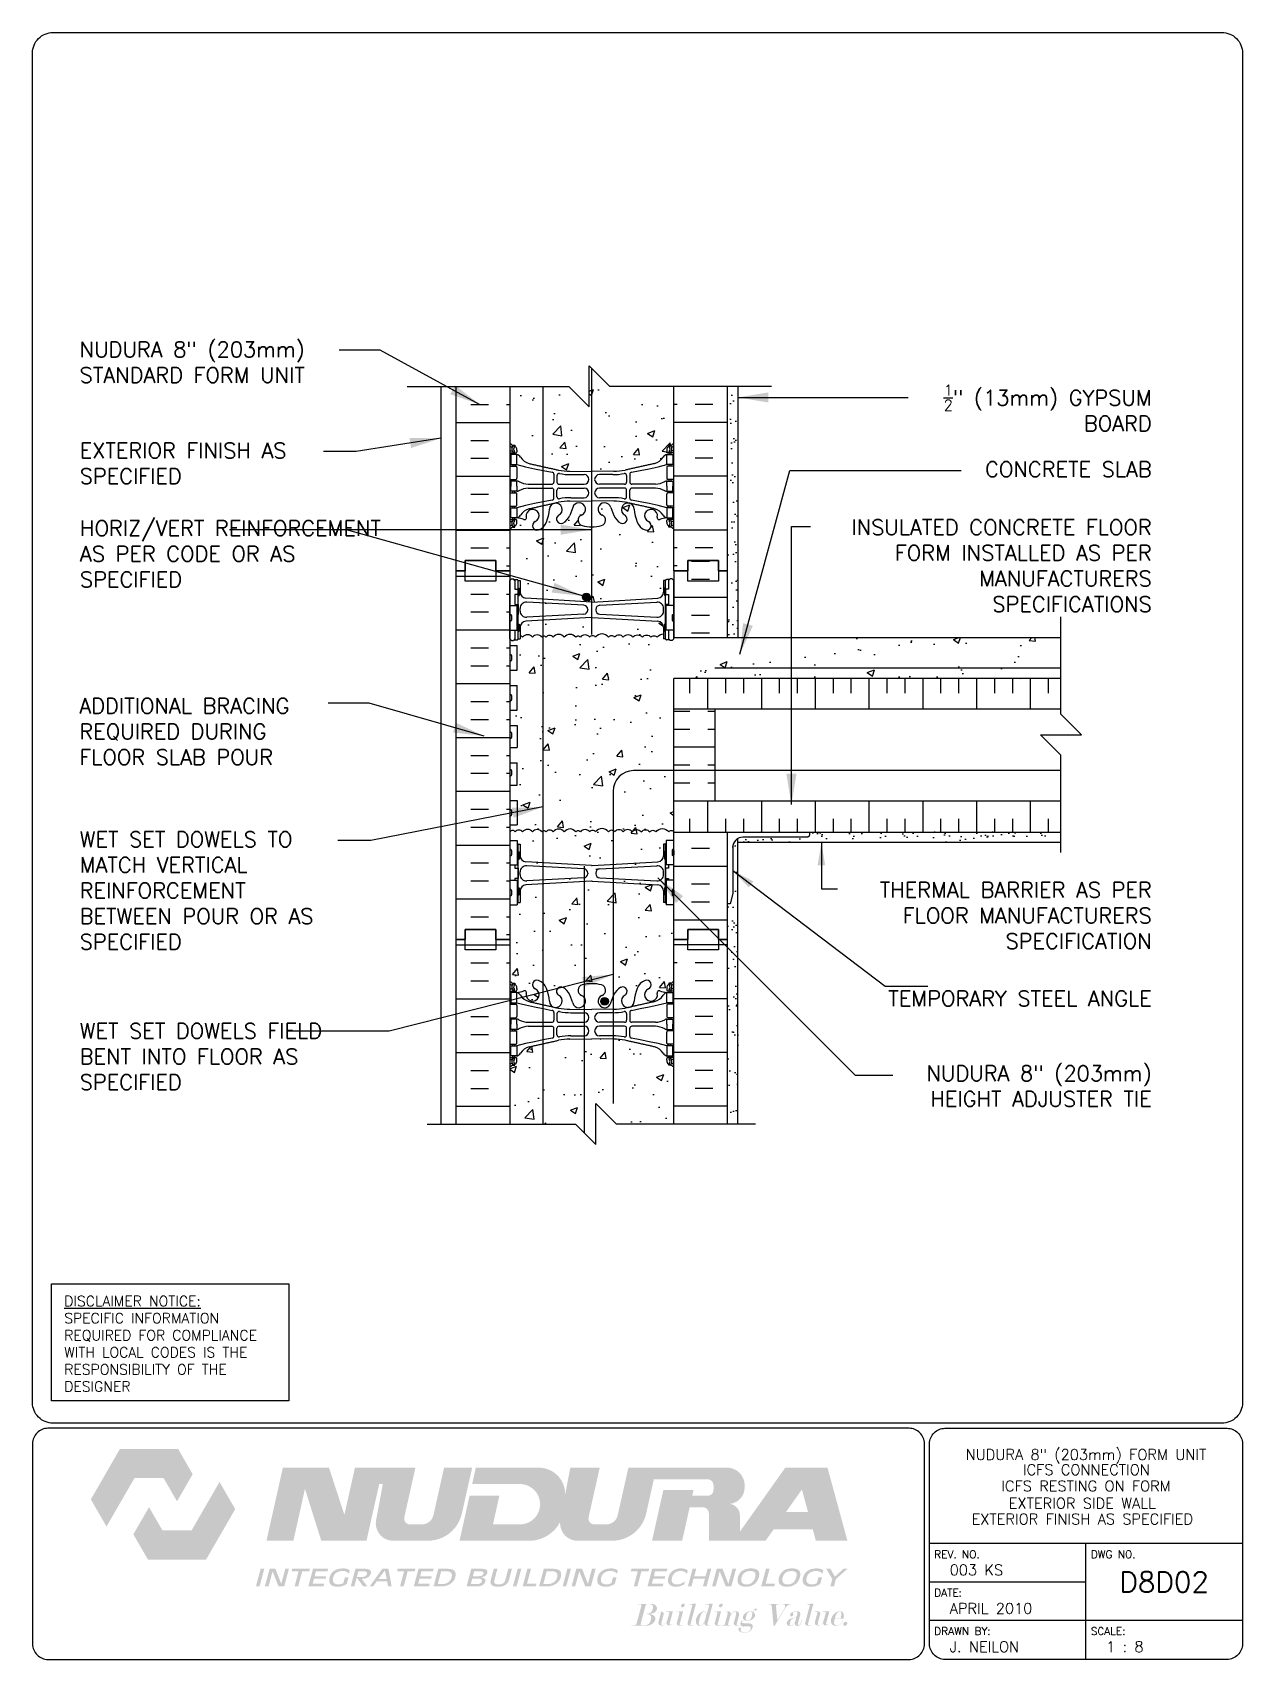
# Paper-space layout 'D8D02' of a CAD drawing. Header units: inches. Extents: x 0.42 to 7.8, y 0.49 to 10.41.
# The model-space entities are those that its viewports show. They can reach past a viewport. Long polylines and large blocks are cut down to what shows.
import ezdxf
from ezdxf.enums import TextEntityAlignment as Align

# ---------------------------------------------------------------- set-up
doc = ezdxf.new("R2010")
doc.units = ezdxf.units.IN
doc.header["$LTSCALE"] = 0.5
doc.header["$MEASUREMENT"] = 0
doc.linetypes.add('DASHED2', pattern=[0.375, 0.25, -0.125])
for name, color, linetype in [('HATCH', 12, 'Continuous'), ('line25', 2, 'Continuous'), ('LINE3', 3, 'Continuous'), ('LINE50', 5, 'Continuous'), ('LINE9', 9, 'Continuous'), ('LOGO', 7, 'Continuous'), ('TBK_LINE65', 3, 'Continuous'), ('TBK_TEXT', 4, 'Continuous'), ('TEXT', 4, 'Continuous'), ('Web_Edge', 9, 'Continuous')]:
    doc.layers.add(name, color=color, linetype=linetype)
doc.styles.add('DIM', font='romans.shx', dxfattribs={"width": 0.7})
doc.styles.add('ROMANS', font='romans.shx', dxfattribs={"height": 0.75})
doc.styles.get("Standard").update_dxf_attribs({"font": 'romans.shx', "height": 0.75})
doc.linetypes.add('STEEL', pattern='A,0.5,-0.2,["X",Standard,S=0.1,R=0,X=-0.1,Y=-0.05],-0.1', length=0.8)
doc.dimstyles.new('ext_12', dxfattribs={"dimscale": 12, "dimtxt": 0.09375, "dimasz": 0.09375, "dimexe": 0.09375, "dimexo": 0.0625, "dimgap": 0.0625, "dimtad": 1, "dimdec": 1, "dimzin": 2, "dimdsep": 46, "dimlunit": 4, "dimtxsty": 'DIM', "dimcen": 0.09, "dimdle": 0.09375, "dimclrt": 4, "dimadec": 0, "dimazin": 0, "dimtfac": 1, "dimtdec": 1, "dimtmove": 2, "dimatfit": 3, "dimfxl": 1, "dimfrac": 2, "dimtolj": 1, "dimtzin": 0, "dimarcsym": 0})
doc.dimstyles.new('ext_8', dxfattribs={"dimscale": 8, "dimtxt": 0.09375, "dimasz": 0.09375, "dimexe": 0.09375, "dimexo": 0.0625, "dimgap": 0.0625, "dimtad": 1, "dimdec": 1, "dimzin": 3, "dimdsep": 46, "dimlunit": 4, "dimtxsty": 'DIM', "dimcen": 0.09, "dimdle": 0.09375, "dimclrt": 4, "dimadec": 0, "dimazin": 0, "dimtfac": 1, "dimtdec": 1, "dimtmove": 2, "dimatfit": 3, "dimfxl": 1, "dimfrac": 2, "dimtolj": 1, "dimtzin": 0, "dimarcsym": 0})
pattern_1 = [(37.5, (59.05565, 11.6083), (-0.0314967, 0.963412), [0, -0.76, 0, -0.85, 0, -0.8125]), (7.5, (59.0557, 11.6083), (0.8848884, 1.411073), [0, -0.41, 0, -0.685, 0, -0.2625]), (327.5, (58.44065, 11.6083), (1.557071, 0.0028295), [0, -0.25, 0, -0.9, 0, -1.175]), (317.5, (58.4407, 11.6083), (1.503063, 0.438838), [0, -0.125, 0, -0.59, 0, -0.675])]

psp = doc.layouts.new('D8D02')

# ---------------------------------------------------------------- texts
at = {"layer": 'TBK_TEXT', "color": 7, "style": 'ROMANS'}
for s, p in [('REV. NO.', (5.9215, 1.107)), ('DWG NO.', (6.876, 1.107)), ('DATE:', (5.9215, 0.8726)), ('DRAWN BY:', (5.9215, 0.6382)), ('SCALE:', (6.876, 0.6382))]:
    psp.add_text(s, height=0.04688, dxfattribs=at).set_placement(p)
at = {"layer": 'TEXT', "insert": (0.6134, 2.7065), "char_height": 0.0625, "width": 1.41371, "attachment_point": 1, "style": 'ROMANS'}
psp.add_mtext('{\\Fromans.shx|c1;\\LDISCLAIMER NOTICE:\\l\\PSPECIFIC INFORMATION REQUIRED FOR COMPLIANCE WITH LOCAL CODES IS THE RESPONSIBILITY OF THE DESIGNER}', dxfattribs=at)

msp = doc.modelspace()

# ---------------------------------------------------------------- texts
at = {"layer": 'TEXT', "char_height": 0.75, "style": 'ROMANS'}
for s, insert, width, attachment_point in [('NUDURA 8" (203mm) STANDARD FORM UNIT', (225.193, 167.447), 13.9131, 4), ('\\A1; {\\H0.7x;\\S1/2;}" (13mm) GYPSUM BOARD', (277.516, 165.213), 12.17415, 6), ('EXTERIOR FINISH AS SPECIFIED', (225.195, 162.512), 13.18701, 4), ('\\A1;CONCRETE SLAB', (277.516, 162.221), 12.17415, 6), ('HORIZ/VERT REINFORCEMENT AS PER CODE OR AS SPECIFIED', (225.209, 158.096), 16.22436, 4), ('INSULATED CONCRETE FLOOR FORM INSTALLED AS PER MANUFACTURERS SPECIFICATIONS', (277.516, 157.515), 17.62644, 6), ('ADDITIONAL BRACING REQUIRED DURING FLOOR SLAB POUR', (225.179, 149.425), 12.17415, 4), ('WET SET DOWELS TO MATCH VERTICAL REINFORCEMENT BETWEEN POUR OR AS SPECIFIED', (225.195, 141.661), 13.18701, 4), ('THERMAL BARRIER AS PER FLOOR MANUFACTURERS SPECIFICATION', (277.516, 140.443), 17.24655, 6), ('TEMPORARY STEEL ANGLE', (277.516, 136.396), 14.14028, 6), ('WET SET DOWELS FIELD BENT INTO FLOOR AS SPECIFIED', (225.195, 133.559), 13.18701, 4), ('NUDURA 8" (203mm) HEIGHT ADJUSTER TIE', (277.516, 132.116), 12.7046, 6)]:
    msp.add_mtext(s, dxfattribs=dict(at, insert=insert, width=width, attachment_point=attachment_point))

# ---------------------------------------------------------------- blocks, each defined once
blk = doc.blocks.new('TITLEBLOCK-Tag')
at = {"style": 'ROMANS'}
for tag, height, p in [('TITLE_LINE_1', 0.065, (0.927, -0.1328)), ('TITLE_LINE_2', 0.065, (0.9294, -0.2258)), ('CENTRE-LINE-3', 0.065, (0.927, -0.3246)), ('TITLE_LINE_4', 0.065, (0.927, -0.4299)), ('TITLE_LINE_5', 0.065, (0.927, -0.526)), ('DWG', 0.125, (1.4043, -0.9102))]:
    blk.add_attdef(tag, text='', height=height, dxfattribs=at).set_placement(p, align=Align.MIDDLE_CENTER)
for tag, p in [('LATEST_REVISION', (0.0954, -0.8366)), ('REVISION_DATE', (0.0954, -1.071)), ('DRAWN_BY', (0.0954, -1.3053)), ('SCALE', (1.0499, -1.3053))]:
    blk.add_attdef(tag, text='', height=0.065, dxfattribs=at).set_placement(p, align=Align.MIDDLE_LEFT)

# ---------------------------------------------------------------- hatches: boundary and pattern name
at = {"layer": 'HATCH'}
h = msp.add_hatch(dxfattribs=at)
h.set_pattern_fill('AR-CONC', color=256, scale=0.5)
h.set_pattern_definition([(50, (0, 0), (3.5863, -0.31376), [0.375, -4.125]), (355, (0, 0), (-0.693757, 3.76096), [0.3, -3.3]), (100.4514, (0.299, -0.026), (2.892544, 3.4472), [0.3187, -3.50571]), (46.1842, (0, 1), (5.336207, -0.827596), [0.5625, -6.1875]), (96.6356, (0.4447, 0.931), (4.67331, 4.87059), [0.47805, -5.25857]), (351.1842, (0, 1), (4.67331, 4.87059), [0.45, -4.95]), (21, (0.5, 0.75), (2.984535, -2.013094), [0.375, -4.125]), (326, (0.5, 0.75), (1.216577, 3.62575), [0.3, -3.3]), (71.4514, (0.7487, 0.5822), (4.20111, 1.612656), [0.3187, -3.50571]), (37.5, (0, 0), (0.0607993, 1.6644693), [0, -3.26, 0, -3.35, 0, -3.3125]), (7.5, (0, 0), (1.315348, 1.972059), [0, -1.91, 0, -3.185, 0, -1.2625]), (327.5, (-1.115, 0), (2.669112, -0.1127744), [0, -1.25, 0, -3.9, 0, -5.175]), (317.5, (-1.615, 0), (2.91593, 0.500525), [0, -1.625, 0, -2.59, 0, -3.675])])
edge = h.paths.add_edge_path()
edge.add_arc((253.842, 132.68), 0.5, 46.21089, 66.42182)
edge.add_line((254.042, 133.139), (253.952, 133.139))
edge.add_line((253.952, 133.139), (253.952, 133.18))
edge.add_arc((254.092, 133.388), 0.25, 180, 235.9442, ccw=False)
edge.add_line((253.842, 133.388), (253.842, 133.455))
edge.add_arc((253.905, 133.455), 0.0625, 90, 180, ccw=False)
edge.add_line((253.905, 133.518), (253.952, 133.518))
edge.add_line((253.952, 133.518), (253.952, 133.588))
edge.add_line((253.952, 133.588), (253.847, 133.588))
edge.add_arc((253.97, 133.93), 0.364, 212.04242, 250.33874, ccw=False)
edge.add_arc((253.047, 133.319), 0.743, 34.22802, 73.81071)
edge.add_spline(control_points=[(253.254, 134.033), (251.817, 134.353)], knot_values=[0, 0, 1, 1], degree=1, periodic=0)
edge.add_arc((251.26, 131.422), 2.984, 79.25462, 90.09947)
edge.add_line((251.255, 134.406), (250.188, 134.421))
edge.add_line((250.188, 134.421), (249.122, 134.406))
edge.add_arc((249.117, 131.422), 2.984, 89.90053, 100.74538)
edge.add_spline(control_points=[(248.56, 134.353), (247.123, 134.033)], knot_values=[0, 0, 1, 1], degree=1, periodic=0)
edge.add_arc((247.33, 133.319), 0.743, 106.18929, 145.77198)
edge.add_arc((246.407, 133.93), 0.364, 289.66126, 327.95758, ccw=False)
edge.add_line((246.529, 133.588), (246.424, 133.588))
edge.add_line((246.424, 133.588), (246.424, 133.518))
edge.add_line((246.424, 133.518), (246.472, 133.518))
edge.add_arc((246.472, 133.455), 0.0625, 0, 90, ccw=False)
edge.add_line((246.534, 133.455), (246.534, 133.388))
edge.add_arc((246.284, 133.388), 0.25, 304.0558, 360, ccw=False)
edge.add_line((246.424, 133.18), (246.424, 133.139))
edge.add_line((246.424, 133.139), (246.334, 133.139))
edge.add_arc((246.534, 132.68), 0.5, 113.57818, 133.78911)
edge.add_line((246.188, 133.041), (246.188, 130.268))
edge.add_line((246.188, 130.268), (249.392, 130.268))
edge.add_line((249.392, 130.268), (250.392, 129.268))
edge.add_line((250.392, 129.268), (250.392, 131.268))
edge.add_line((250.392, 131.268), (251.392, 130.268))
edge.add_line((251.392, 130.268), (254.188, 130.268))
edge.add_line((254.188, 130.268), (254.188, 133.041))
h.paths.add_polyline_path([(254.188, 140.963), (253.823, 140.963), (253.823, 141.034, -0.327813), (253.788, 141.082), (253.688, 141.082), (253.688, 141.643, 0.405043), (253.398, 141.942), (250.195, 142.126, 0.028618), (250.172, 142.125), (246.964, 141.942, 0.390098), (246.688, 141.643), (246.688, 141.082), (246.588, 141.082, -0.327813), (246.553, 141.034), (246.553, 140.963), (246.188, 140.963), (246.188, 139.268), (246.188, 137.234, 0.088416), (246.334, 137.136), (246.424, 137.136), (246.424, 137.095, -0.249069), (246.534, 136.888), (246.534, 136.82, -0.414214), (246.472, 136.758), (246.424, 136.758), (246.424, 136.688), (246.529, 136.688, 0.085348), (246.859, 136.763, -0.669601), (246.991, 136.643, 2.087231), (247.425, 136.868, -1), (247.589, 137.276, -0.227838), (247.993, 136.852, -0.06598), (248.118, 136.243, 1.629604), (248.589, 136.544, -1.059167), (248.795, 136.926, -0.16372), (249.117, 136.572), (249.26, 136.185, 1.612474), (249.691, 136.545, -0.734872), (249.714, 137.056, -0.068475), (250.188, 137.118, -0.068475), (250.663, 137.056, -0.734872), (250.686, 136.545, 1.612474), (251.117, 136.185), (251.26, 136.572, -0.16372), (251.582, 136.926, -1.059167), (251.788, 136.544, 1.629604), (252.259, 136.243, -0.06598), (252.383, 136.852, -0.227838), (252.788, 137.276, -1), (252.952, 136.868, 2.087231), (253.385, 136.643, -0.669601), (253.518, 136.763, 0.085348), (253.847, 136.688), (253.952, 136.688), (253.952, 136.758), (253.905, 136.758, -0.414214), (253.842, 136.82), (253.842, 136.888, -0.249069), (253.952, 137.095), (253.952, 137.136), (254.042, 137.136, 0.088416), (254.188, 137.234), (254.188, 139.268)])
h.paths.add_polyline_path([(254.188, 144.518, 0.613564), (253.943, 144.522, 0.520567), (253.322, 144.522, 0.520567), (253.016, 144.522, 0.520567), (252.597, 144.522, 0.520567), (252.159, 144.522, 0.520567), (251.722, 144.522, 0.520567), (251.303, 144.522, 0.520567), (250.997, 144.522, 0.520567), (250.375, 144.522, 0.520567), (250.084, 144.522, 0.520567), (249.629, 144.522, 0.520567), (249.402, 144.522, 0.520567), (248.846, 144.522, 0.520567), (248.3, 144.522, 0.520567), (247.955, 144.522, 0.520567), (247.754, 144.522, 0.520567), (247.299, 144.522, 0.520567), (246.808, 144.522, 0.520567), (246.453, 144.522, 0.556214), (246.188, 144.521), (246.188, 144.113), (246.553, 144.113), (246.553, 143.502), (246.588, 143.502), (246.588, 143.252), (246.553, 142.913), (246.438, 142.913), (246.438, 142.752), (246.588, 142.752), (246.588, 142.252), (246.438, 142.252), (246.438, 142.163), (246.553, 142.163), (246.553, 141.752), (246.588, 141.752), (246.588, 141.502), (246.558, 141.036, 0.300138), (246.588, 141.082), (246.688, 141.082), (246.688, 141.643, -0.390098), (246.964, 141.942), (250.188, 142.126), (253.398, 141.942, -0.405043), (253.688, 141.643), (253.688, 141.082), (253.823, 141.082), (253.823, 141.502), (253.788, 141.502), (253.788, 141.752), (253.823, 142.163), (253.938, 142.163), (253.938, 142.252), (253.788, 142.252), (253.788, 142.752), (253.938, 142.752), (253.938, 142.913), (253.823, 142.913), (253.823, 143.252), (253.788, 143.252), (253.788, 143.502), (253.823, 144.113), (254.188, 144.113)])
h.paths.add_polyline_path([(249.988, 142.519), (249.988, 142.484, -0.390098), (249.805, 142.285), (247.013, 142.136, -0.438748), (246.688, 142.435), (246.688, 142.569, -0.42117), (246.995, 142.869), (249.793, 142.719, -0.407291)], flags=16)
h.paths.add_polyline_path([(250.572, 142.719), (253.364, 142.868, -0.438748), (253.688, 142.569), (253.688, 142.435, -0.42117), (253.381, 142.135), (250.584, 142.284, -0.407291), (250.388, 142.484), (250.388, 142.519, -0.390098)], flags=16)
h.paths.add_polyline_path([(254.188, 150.518), (254.188, 152.018), (273.084, 152.018), (273.084, 154.018), (254.188, 154.018), (254.188, 153.949), (254.108, 153.869), (254.018, 153.869), (253.988, 153.899), (253.838, 153.899, -0.414214), (253.788, 153.949), (253.688, 153.949), (253.688, 154.184, 0.243111), (253.38, 154.022, 0.520567), (253.074, 154.022, 0.520567), (252.655, 154.022, 0.48966), (252.188, 154.022, 0.48966), (251.722, 154.022, 0.520567), (251.303, 154.022, 0.520567), (250.997, 154.022, 0.520567), (250.375, 154.022, 0.520567), (250.084, 154.022, 0.520567), (249.629, 154.022, 0.520567), (249.402, 154.022, 0.520567), (248.846, 154.022, 0.520567), (248.3, 154.022, 0.520567), (247.955, 154.022, 0.520567), (247.754, 154.022, 0.520567), (247.299, 154.022, 0.520567), (246.808, 154.022, 0.174031), (246.688, 154.107), (246.688, 153.949), (246.588, 153.949, -0.414214), (246.538, 153.899), (246.388, 153.899), (246.358, 153.869), (246.268, 153.869), (246.188, 153.949), (246.188, 153.623), (246.553, 153.623), (246.553, 152.423), (246.188, 152.423), (246.188, 151.673), (246.553, 151.673), (246.553, 150.473), (246.188, 150.473), (246.188, 149.723), (246.553, 149.723), (246.553, 148.643), (246.188, 148.643), (246.188, 147.893), (246.553, 147.893), (246.553, 146.813), (246.188, 146.813), (246.188, 146.063), (246.553, 146.063), (246.553, 144.863), (246.188, 144.863), (246.188, 144.521, -0.556214), (246.453, 144.522, -0.520567), (246.808, 144.522, -0.520567), (247.299, 144.522, -0.520567), (247.754, 144.522, -0.520567), (247.955, 144.522, -0.520567), (248.3, 144.522, -0.520567), (248.846, 144.522, -0.520567), (249.402, 144.522, -0.520567), (249.629, 144.522, -0.520567), (250.084, 144.522, -0.520567), (250.375, 144.522, -0.520567), (250.997, 144.522, -0.520567), (251.303, 144.522, -0.520567), (251.722, 144.522, -0.520567), (252.159, 144.522, -0.520567), (252.597, 144.522, -0.520567), (253.016, 144.522, -0.520567), (253.322, 144.522, -0.520567), (253.943, 144.522, -0.613564), (254.188, 144.518), (254.188, 146.018)])
h.paths.add_polyline_path([(253.398, 154.81), (250.195, 154.993, 0.028618), (250.172, 154.993), (246.964, 154.809, 0.390098), (246.688, 154.51), (246.688, 154.107, -0.174031), (246.808, 154.022, -0.520567), (247.299, 154.022, -0.520567), (247.754, 154.022, -0.520567), (247.955, 154.022, -0.520567), (248.3, 154.022, -0.520567), (248.846, 154.022, -0.520567), (249.402, 154.022, -0.520567), (249.629, 154.022, -0.520567), (250.084, 154.022, -0.520567), (250.375, 154.022, -0.520567), (250.997, 154.022, -0.520567), (251.303, 154.022, -0.520567), (251.722, 154.022, -0.48966), (252.188, 154.022, -0.48966), (252.655, 154.022, -0.520567), (253.074, 154.022, -0.520567), (253.38, 154.022, -0.243111), (253.688, 154.184), (253.688, 154.51, 0.405043)])
edge = h.paths.add_edge_path()
edge.add_line((254.188, 166.268), (251.063, 166.268))
edge.add_line((251.063, 166.268), (250.063, 167.268))
edge.add_line((250.063, 167.268), (250.063, 165.268))
edge.add_line((250.063, 165.268), (249.063, 166.268))
edge.add_line((249.063, 166.268), (246.188, 166.268))
edge.add_line((246.188, 166.268), (246.188, 163.495))
edge.add_arc((246.534, 163.856), 0.5, 226.21089, 246.42182)
edge.add_line((246.334, 163.398), (246.424, 163.398))
edge.add_line((246.424, 163.398), (246.424, 163.356))
edge.add_arc((246.284, 163.149), 0.25, 0, 55.9442, ccw=False)
edge.add_line((246.534, 163.149), (246.534, 163.081))
edge.add_arc((246.472, 163.081), 0.0625, -90, 0, ccw=False)
edge.add_line((246.472, 163.019), (246.424, 163.019))
edge.add_line((246.424, 163.019), (246.424, 162.949))
edge.add_line((246.424, 162.949), (246.529, 162.949))
edge.add_arc((246.407, 162.606), 0.364, 34.97751, 70.33874, ccw=False)
edge.add_arc((247.33, 163.217), 0.743, 212.79192, 253.81071)
edge.add_spline(control_points=[(247.123, 162.503), (248.56, 162.183)], knot_values=[0, 0, 1, 1], degree=1, periodic=0)
edge.add_arc((249.117, 165.114), 2.984, 259.25462, 270.09947)
edge.add_line((249.122, 162.131), (250.188, 162.115))
edge.add_line((250.188, 162.115), (251.255, 162.131))
edge.add_arc((251.26, 165.114), 2.984, 269.90053, 280.74538)
edge.add_spline(control_points=[(251.817, 162.183), (253.254, 162.503)], knot_values=[0, 0, 1, 1], degree=1, periodic=0)
edge.add_arc((253.047, 163.217), 0.743, 286.18929, 327.20808)
edge.add_arc((253.97, 162.606), 0.364, 109.66126, 145.02249, ccw=False)
edge.add_line((253.847, 162.949), (253.952, 162.949))
edge.add_line((253.952, 162.949), (253.952, 163.019))
edge.add_line((253.952, 163.019), (253.905, 163.019))
edge.add_arc((253.905, 163.081), 0.0625, 180, 270, ccw=False)
edge.add_line((253.842, 163.081), (253.842, 163.149))
edge.add_arc((254.092, 163.149), 0.25, 124.0558, 180, ccw=False)
edge.add_line((253.952, 163.356), (253.952, 163.398))
edge.add_line((253.952, 163.398), (254.042, 163.398))
edge.add_arc((253.842, 163.856), 0.5, 293.57818, 313.78911)
edge.add_line((254.188, 163.495), (254.188, 166.268))
h.paths.add_polyline_path([(254.188, 159.303, 0.088416), (254.042, 159.4), (253.952, 159.4), (253.952, 159.442, -0.249069), (253.842, 159.649), (253.842, 159.716, -0.414214), (253.905, 159.779), (253.952, 159.779), (253.952, 159.849), (253.847, 159.849, 0.085348), (253.518, 159.773, -0.669601), (253.385, 159.893, 2.087231), (252.952, 159.669, -1), (252.788, 159.26, -0.21345), (252.396, 159.649, -0.068226), (252.26, 160.277, 1.753171), (251.809, 159.981, -0.940793), (251.606, 159.597, -0.173075), (251.26, 159.964), (251.117, 160.351, 1.612474), (250.686, 159.991, -0.734872), (250.663, 159.48, -0.068475), (250.188, 159.418, -0.068475), (249.714, 159.48, -0.734872), (249.691, 159.991, 1.612474), (249.26, 160.351), (249.117, 159.964, -0.173075), (248.771, 159.597, -0.940793), (248.568, 159.981, 1.753171), (248.117, 160.277, -0.068226), (247.981, 159.649, -0.21345), (247.589, 159.26, -1), (247.425, 159.669, 2.087231), (246.991, 159.893, -0.669601), (246.859, 159.773, 0.085348), (246.529, 159.849), (246.424, 159.849), (246.424, 159.779), (246.472, 159.779, -0.414214), (246.534, 159.716), (246.534, 159.649, -0.249069), (246.424, 159.442), (246.424, 159.4), (246.334, 159.4, 0.088416), (246.188, 159.303), (246.188, 157.268), (246.188, 156.789), (246.268, 156.869), (246.358, 156.869), (246.388, 156.839), (246.538, 156.839, -0.414214), (246.588, 156.789), (246.688, 156.789), (246.688, 156.228, 0.390098), (246.964, 155.929), (250.172, 155.745, 0.020761), (250.188, 155.745, 0.020761), (250.205, 155.745), (253.413, 155.929, 0.390098), (253.688, 156.228), (253.688, 156.789), (253.788, 156.789, -0.414214), (253.838, 156.839), (253.988, 156.839), (254.018, 156.869), (254.108, 156.869), (254.188, 156.789), (254.188, 157.268)])
h = msp.add_hatch(dxfattribs=at)
h.set_pattern_fill('AR-SAND', color=256, scale=0.5, style=0)
h.set_pattern_definition(pattern_1)
h.paths.add_polyline_path([(256.813, 154.018), (257.313, 154.018), (257.313, 166.268), (256.813, 166.268), (256.813, 157.268)])
h = msp.add_hatch(dxfattribs=at)
h.set_pattern_fill('INSUL', color=256, scale=7, style=0)
h.set_pattern_definition([(0, (-2679.9732, -257.7414), (0, 2.625), []), (0, (-2679.9732, -256.8664), (0, 2.625), [0.875, -0.875]), (0, (-2679.9732, -255.9914), (0, 2.625), [0.875, -0.875])])
h.paths.add_polyline_path([(243.563, 139.268), (244.001, 139.268), (244.001, 139.768), (245.501, 139.768), (245.501, 139.268), (246.188, 139.268), (246.188, 157.268), (245.501, 157.268), (245.501, 157.768), (244.001, 157.768), (244.001, 157.268), (243.563, 157.268)])
h = msp.add_hatch(dxfattribs=at)
h.set_pattern_fill('INSUL', color=256, scale=7, style=0)
h.set_pattern_definition([(0, (59.0557, 11.6083), (0, 2.625), []), (0, (59.0557, 12.4833), (0, 2.625), [0.875, -0.875]), (0, (59.0557, 13.3583), (0, 2.625), [0.875, -0.875])])
h.paths.add_polyline_path([(256.813, 157.268), (256.376, 157.268), (256.376, 157.768), (254.876, 157.768), (254.876, 157.268), (254.188, 157.268), (254.188, 154.018), (256.813, 154.018)])
h.paths.add_polyline_path([(256.813, 144.518), (254.188, 144.518), (254.188, 139.268), (254.876, 139.268), (254.876, 139.768), (256.376, 139.768), (256.376, 139.268), (256.813, 139.268)])
h = msp.add_hatch(dxfattribs=at)
h.set_pattern_fill('AR-CONC', color=256, scale=0.5, style=0)
h.set_pattern_definition([(50, (53.8913, 10.0263), (3.5863, -0.31376), [0.375, -4.125]), (355, (53.8913, 10.0263), (-0.693757, 3.76096), [0.3, -3.3]), (100.4514, (54.19, 10), (2.892547, 3.4472), [0.3187, -3.50571]), (46.1842, (53.8913, 11.0263), (5.336205, -0.827595), [0.5625, -6.1875]), (96.6356, (54.336, 10.9573), (4.67331, 4.87059), [0.47805, -5.25856]), (351.1842, (53.891, 11.0263), (4.67331, 4.87059), [0.45, -4.95]), (21, (54.3913, 10.7763), (2.984535, -2.013094), [0.375, -4.125]), (326, (54.3913, 10.7763), (1.216577, 3.62575), [0.3, -3.3]), (71.4514, (54.64, 10.6086), (4.201113, 1.612652), [0.3187, -3.50571]), (37.5, (53.8913, 10.0263), (0.060799, 1.664469), [0, -3.26, 0, -3.35, 0, -3.3125]), (7.5, (53.8913, 10.0263), (1.315348, 1.972059), [0, -1.91, 0, -3.185, 0, -1.2625]), (327.5, (52.7763, 10.0263), (2.669112, -0.112774), [0, -1.25, 0, -3.9, 0, -5.175]), (317.5, (52.2763, 10.0263), (2.91593, 0.500525), [0, -1.625, 0, -2.59, 0, -3.675])])
h.paths.add_polyline_path([(248.988, 155.533, 0.390098), (248.805, 155.733), (247.013, 155.882, 0.438748), (246.688, 155.583), (246.688, 155.449, 0.438748), (247.013, 155.15), (248.805, 155.299, 0.390098), (248.988, 155.498)])
h = msp.add_hatch(dxfattribs=at)
h.set_pattern_fill('INSUL', color=256, scale=7, angle=90, style=0)
h.set_pattern_definition([(90, (56.3514, 14.792), (-2.625, 2e-16), []), (90, (55.4764, 14.792), (-2.625, 2e-16), [0.875, -0.875]), (90, (54.6014, 14.792), (-2.625, 2e-16), [0.875, -0.875])])
h.paths.add_polyline_path([(273.084, 152.018), (254.188, 152.018), (254.188, 150.518), (273.084, 150.518)])
h.paths.add_polyline_path([(273.084, 144.518), (273.084, 146.018), (254.188, 146.018), (254.188, 144.518)])
h = msp.add_hatch(dxfattribs=at)
h.set_pattern_fill('INSUL', color=256, scale=7)
h.set_pattern_definition([(0, (56.3514, 14.792), (0, 2.625), []), (0, (56.3514, 15.667), (0, 2.625), [0.875, -0.875]), (0, (56.3514, 16.542), (0, 2.625), [0.875, -0.875])])
h.paths.add_polyline_path([(256.188, 147.518), (254.188, 147.518), (254.188, 146.018), (256.188, 146.018)])
h.paths.add_polyline_path([(256.188, 150.518), (254.188, 150.518), (254.188, 147.518), (256.188, 147.518)])
h = msp.add_hatch(dxfattribs=at)
h.set_pattern_fill('AR-SAND', color=256, scale=0.5, style=0)
h.set_pattern_definition([(37.5, (55.89125, 10.0263), (-0.0314967, 0.963412), [0, -0.76, 0, -0.85, 0, -0.8125]), (7.5, (55.8913, 10.0263), (0.8848884, 1.411073), [0, -0.41, 0, -0.685, 0, -0.2625]), (327.5, (55.27625, 10.0263), (1.557071, 0.0028295), [0, -0.25, 0, -0.9, 0, -1.175]), (317.5, (55.2763, 10.0263), (1.503063, 0.438838), [0, -0.125, 0, -0.59, 0, -0.675])])
h.paths.add_polyline_path([(260.813, 144.518), (260.813, 144.393, -0.414214), (260.688, 144.268), (257.563, 144.268, 0.131652), (257.313, 144.201), (257.313, 144.018), (273.084, 144.018), (273.084, 144.518)])
h = msp.add_hatch(dxfattribs=at)
h.set_pattern_fill('AR-SAND', color=256, scale=0.5, style=0)
h.set_pattern_definition(pattern_1)
h.paths.add_polyline_path([(257.313, 144.201, 0.267949), (257.063, 143.768), (257.063, 141.518), (256.938, 141.018), (256.813, 141.018), (256.813, 139.268), (256.813, 130.268), (257.313, 130.268)])
at = {"layer": 'LINE3'}
for points in [[(250.111, 155.988, 1), (249.736, 155.988, 1)], [(251, 136.258, 1), (250.625, 136.258, 1)]]:
    msp.add_hatch(color=256, dxfattribs=at).paths.add_polyline_path(points)

# ---------------------------------------------------------------- linework, layer by layer
at = {"layer": 'HATCH'}
for p, q in [((244.277, 166.259), (245.152, 166.259)), ((246.027, 166.259), (246.188, 166.259)), ((254.35, 166.259), (254.188, 166.259)), ((256.1, 166.259), (255.225, 166.259)), ((244.277, 165.384), (245.152, 165.384)), ((246.027, 165.384), (246.188, 165.384)), ((250.027, 165.834), (250.027, 165.834)), ((254.35, 165.384), (254.188, 165.384)), ((256.1, 165.384), (255.225, 165.384)), ((243.563, 164.509), (246.188, 164.509)), ((256.813, 164.509), (254.188, 164.509)), ((244.277, 163.634), (245.152, 163.634)), ((256.1, 163.634), (255.225, 163.634)), ((244.277, 162.759), (245.152, 162.759)), ((256.1, 162.759), (255.225, 162.759)), ((243.563, 161.884), (246.188, 161.884)), ((256.813, 161.884), (254.188, 161.884)), ((244.277, 161.009), (245.152, 161.009)), ((256.1, 161.009), (255.225, 161.009)), ((244.277, 160.134), (245.152, 160.134)), ((256.1, 160.134), (255.225, 160.134)), ((243.563, 159.259), (246.188, 159.259)), ((256.813, 159.259), (254.188, 159.259)), ((244.277, 158.384), (245.152, 158.384)), ((246.027, 158.384), (246.188, 158.384)), ((254.35, 158.384), (254.188, 158.384)), ((256.1, 158.384), (255.225, 158.384)), ((246.027, 157.509), (246.188, 157.509)), ((254.35, 157.509), (254.188, 157.509)), ((273.084, 150.518), (254.188, 150.518)), ((273.551, 149.579), (273.551, 149.579)), ((273.084, 146.018), (254.188, 146.018)), ((258.434, 144.518), (258.46, 144.544)), ((261.262, 144.518), (261.288, 144.544)), ((266.919, 144.518), (266.945, 144.544)), ((269.747, 144.518), (269.773, 144.544)), ((243.563, 139.009), (246.188, 139.009)), ((256.813, 139.009), (254.188, 139.009)), ((244.277, 138.134), (245.152, 138.134)), ((246.027, 138.134), (246.188, 138.134)), ((254.35, 138.134), (254.188, 138.134)), ((256.1, 138.134), (255.225, 138.134)), ((244.277, 137.259), (245.152, 137.259)), ((256.1, 137.259), (255.225, 137.259)), ((243.563, 136.384), (246.188, 136.384)), ((256.813, 136.384), (254.188, 136.384)), ((244.277, 135.509), (245.152, 135.509)), ((256.1, 135.509), (255.225, 135.509)), ((244.277, 134.634), (245.152, 134.634)), ((256.1, 134.634), (255.225, 134.634)), ((243.563, 133.759), (246.188, 133.759)), ((256.813, 133.759), (254.188, 133.759)), ((244.277, 132.884), (245.152, 132.884)), ((256.1, 132.884), (255.225, 132.884)), ((244.277, 132.009), (245.152, 132.009)), ((256.1, 132.009), (255.225, 132.009)), ((243.563, 131.134), (246.188, 131.134)), ((256.813, 131.134), (254.188, 131.134))]:
    msp.add_line(p, q, dxfattribs=at)
for points in [[(252.188, 154.022, 0.48966), (251.722, 154.022, 0.520567), (251.303, 154.022, 0.520567), (250.997, 154.022, 0.520567), (250.375, 154.022, 0.520567), (250.084, 154.022, 0.520567), (249.629, 154.022, 0.520567), (249.402, 154.022, 0.520567), (248.846, 154.022, 0.520567), (248.3, 154.022, 0.520567), (247.955, 154.022, 0.520567), (247.754, 154.022, 0.520567), (247.299, 154.022, 0.520567), (246.808, 154.022, 0.174031), (246.688, 154.107, 0.174031)], [(252.188, 154.022, -0.48966), (252.655, 154.022, -0.520567), (253.074, 154.022, -0.520567), (253.38, 154.022, -0.243111), (253.688, 154.184, -0.243111)], [(252.159, 144.522, 0.520567), (251.722, 144.522, 0.520567), (251.303, 144.522, 0.520567), (250.997, 144.522, 0.520567), (250.375, 144.522, 0.520567), (250.084, 144.522, 0.520567), (249.629, 144.522, 0.520567), (249.402, 144.522, 0.520567), (248.846, 144.522, 0.520567), (248.3, 144.522, 0.520567), (247.955, 144.522, 0.520567), (247.754, 144.522, 0.520567), (247.299, 144.522, 0.520567), (246.808, 144.522, 0.520567), (246.453, 144.522, 0.520567), (246.198, 144.535)], [(252.159, 144.522, -0.520567), (252.597, 144.522, -0.520567), (253.016, 144.522, -0.520567), (253.322, 144.522, -0.520567), (253.943, 144.522, -0.613564), (254.188, 144.518, -0.40929)]]:
    msp.add_lwpolyline(points, format="xyb", dxfattribs=at)
at = {"layer": 'line25'}
for p, q in [((246.188, 166.268), (246.188, 157.268)), ((254.188, 157.268), (254.188, 166.268)), ((246.188, 157.268), (246.188, 139.268)), ((254.188, 157.268), (254.188, 154.018)), ((246.188, 155.573), (246.553, 155.573)), ((246.553, 154.373), (246.553, 155.573)), ((254.188, 155.573), (253.823, 155.573)), ((253.823, 154.373), (253.823, 155.573)), ((246.188, 154.373), (246.553, 154.373)), ((254.188, 154.373), (253.823, 154.373)), ((246.188, 153.623), (246.553, 153.623)), ((246.553, 152.423), (246.553, 153.623)), ((254.188, 154.018), (273.084, 154.018)), ((246.188, 152.423), (246.553, 152.423)), ((246.188, 151.673), (246.553, 151.673)), ((246.553, 150.473), (246.553, 151.673)), ((273.084, 152.018), (254.188, 152.018)), ((254.188, 150.518), (254.188, 152.018)), ((246.188, 150.473), (246.553, 150.473)), ((246.188, 149.723), (246.553, 149.723)), ((246.553, 149.723), (246.553, 148.643)), ((246.188, 148.643), (246.553, 148.643)), ((246.188, 147.893), (246.553, 147.893)), ((246.553, 146.813), (246.553, 147.893)), ((246.188, 146.813), (246.553, 146.813)), ((246.188, 146.063), (246.553, 146.063)), ((246.553, 146.063), (246.553, 144.863)), ((254.188, 144.518), (254.188, 146.018)), ((246.188, 144.863), (246.553, 144.863)), ((254.188, 139.268), (254.188, 144.518)), ((254.188, 144.518), (273.084, 144.518)), ((246.188, 144.113), (246.553, 144.113)), ((246.553, 144.113), (246.553, 142.913)), ((253.823, 144.113), (253.823, 142.913)), ((254.188, 144.113), (253.823, 144.113)), ((246.188, 142.913), (246.553, 142.913)), ((246.188, 142.163), (246.553, 142.163)), ((246.553, 142.163), (246.553, 140.963)), ((254.188, 142.913), (253.823, 142.913)), ((254.188, 142.163), (253.823, 142.163)), ((253.823, 142.163), (253.823, 140.963)), ((246.188, 140.963), (246.553, 140.963)), ((254.188, 140.963), (253.823, 140.963)), ((246.188, 139.268), (246.188, 130.268)), ((254.188, 130.268), (254.188, 139.268))]:
    msp.add_line(p, q, dxfattribs=at)
at = {"layer": 'LINE3'}
for p, q in [((250.172, 167.16), (250.172, 154.161)), ((247.798, 166.268), (247.798, 130.268)), ((249.811, 142.859), (249.811, 129.849))]:
    msp.add_line(p, q, dxfattribs=at)
at = {"layer": 'LINE3', "linetype": 'STEEL'}
msp.add_line((273.084, 152.518), (256.188, 152.518), dxfattribs=at)
at = {"layer": 'LINE3'}
msp.add_lwpolyline([(273.084, 147.515), (252.229, 147.515, 0.414214), (251.229, 146.515), (251.229, 131.265)], format="xyb", dxfattribs=at)
for centre in [(249.923, 155.988), (250.812, 136.258)]:
    msp.add_circle(centre, 0.188, dxfattribs=at)
at = {"layer": 'LINE50'}
for p, q in [((243.563, 157.268), (243.563, 166.268)), ((256.813, 157.268), (256.813, 166.268)), ((243.563, 139.268), (243.563, 157.268)), ((256.813, 154.018), (256.813, 157.268)), ((256.813, 139.268), (256.813, 144.518)), ((243.563, 130.268), (243.563, 139.268)), ((256.813, 130.268), (256.813, 139.268))]:
    msp.add_line(p, q, dxfattribs=at)
for points in [[(243.563, 157.268), (244.001, 157.268), (244.001, 157.768), (245.501, 157.768), (245.501, 157.268), (246.188, 157.268)], [(246.188, 157.268), (245.501, 157.268), (245.501, 157.768), (244.001, 157.768), (244.001, 157.268), (243.563, 157.268)], [(256.813, 157.268), (256.376, 157.268), (256.376, 157.768), (254.876, 157.768), (254.876, 157.268), (254.188, 157.268)], [(254.188, 157.268), (254.876, 157.268), (254.876, 157.768), (256.376, 157.768), (256.376, 157.268), (256.813, 157.268)], [(246.188, 139.268), (245.501, 139.268), (245.501, 139.768), (244.001, 139.768), (244.001, 139.268), (243.563, 139.268)], [(243.563, 139.268), (244.001, 139.268), (244.001, 139.768), (245.501, 139.768), (245.501, 139.268), (246.188, 139.268)], [(254.188, 139.268), (254.876, 139.268), (254.876, 139.768), (256.376, 139.768), (256.376, 139.268), (256.813, 139.268)], [(256.813, 139.268), (256.376, 139.268), (256.376, 139.768), (254.876, 139.768), (254.876, 139.268), (254.188, 139.268)]]:
    msp.add_lwpolyline(points, dxfattribs=at)
at = {"layer": 'LINE9'}
for p, q in [((250.063, 165.268), (250.063, 167.268)), ((250.063, 167.268), (251.063, 166.268)), ((241.169, 166.268), (249.063, 166.268)), ((242.813, 166.268), (242.813, 130.268)), ((249.063, 166.268), (250.063, 165.268)), ((258.958, 166.268), (251.063, 166.268)), ((257.313, 166.268), (257.313, 154.018)), ((246.188, 156.789), (246.268, 156.869)), ((246.188, 153.949), (246.188, 156.789)), ((246.268, 156.869), (246.358, 156.869)), ((246.438, 156.789), (246.358, 156.869)), ((246.388, 156.839), (246.538, 156.839)), ((246.438, 156.839), (246.538, 156.839)), ((246.438, 156.789), (246.438, 156.369)), ((246.588, 156.789), (246.688, 156.789)), ((246.588, 153.949), (246.588, 156.789)), ((246.588, 156.769), (246.588, 156.769)), ((246.688, 156.789), (246.688, 156.228)), ((253.688, 156.789), (253.688, 156.228)), ((253.788, 156.789), (253.688, 156.789)), ((253.788, 153.949), (253.788, 156.789)), ((253.788, 156.769), (253.788, 156.769)), ((253.938, 156.839), (253.838, 156.839)), ((253.988, 156.839), (253.838, 156.839)), ((253.938, 156.789), (254.018, 156.869)), ((253.938, 156.789), (253.938, 156.369)), ((254.108, 156.869), (254.018, 156.869)), ((254.188, 156.789), (254.108, 156.869)), ((254.188, 153.949), (254.188, 156.789)), ((246.438, 156.119), (246.438, 155.619)), ((246.588, 156.419), (246.638, 156.419)), ((246.588, 156.069), (246.638, 156.069)), ((246.638, 156.419), (246.638, 156.069)), ((250.172, 155.745), (246.964, 155.929)), ((249.805, 155.586), (247.013, 155.735)), ((250.205, 155.745), (253.413, 155.929)), ((250.572, 155.586), (253.364, 155.735)), ((253.788, 156.419), (253.738, 156.419)), ((253.738, 156.419), (253.738, 156.069)), ((253.788, 156.069), (253.738, 156.069)), ((253.938, 156.119), (253.938, 155.619)), ((246.188, 155.083), (246.188, 154.863)), ((246.188, 155.028), (246.188, 155.028)), ((246.188, 154.918), (246.188, 154.918)), ((246.228, 155.123), (246.228, 155.123)), ((246.268, 155.083), (246.268, 154.863)), ((246.688, 155.302), (246.688, 155.436)), ((250.172, 154.993), (246.964, 154.809)), ((249.805, 155.152), (247.013, 155.003)), ((249.988, 155.387), (249.988, 155.351)), ((250.205, 154.993), (253.413, 154.809)), ((250.388, 155.387), (250.388, 155.351)), ((250.572, 155.152), (253.364, 155.003)), ((253.688, 155.302), (253.688, 155.436)), ((254.108, 155.083), (254.108, 154.863)), ((254.108, 155.028), (254.108, 155.028)), ((254.108, 154.918), (254.108, 154.918)), ((254.148, 155.123), (254.148, 155.123)), ((254.188, 155.083), (254.188, 154.863)), ((246.228, 154.823), (246.228, 154.823)), ((246.438, 154.369), (246.438, 153.949)), ((246.588, 154.669), (246.638, 154.669)), ((246.588, 154.319), (246.638, 154.319)), ((246.638, 154.669), (246.638, 154.319)), ((246.688, 154.51), (246.688, 153.949)), ((253.688, 154.51), (253.688, 153.949)), ((253.738, 154.669), (253.738, 154.319)), ((253.788, 154.669), (253.738, 154.669)), ((253.788, 154.319), (253.738, 154.319)), ((253.938, 154.369), (253.938, 153.949)), ((254.148, 154.823), (254.148, 154.823)), ((246.188, 153.949), (246.268, 153.869)), ((246.268, 153.869), (246.358, 153.869)), ((246.438, 153.949), (246.358, 153.869)), ((246.388, 153.899), (246.538, 153.899)), ((246.438, 153.899), (246.538, 153.899)), ((246.588, 153.949), (246.688, 153.949)), ((253.788, 153.949), (253.688, 153.949)), ((253.988, 153.899), (253.838, 153.899)), ((253.938, 153.899), (253.838, 153.899)), ((253.938, 153.949), (254.018, 153.869)), ((254.108, 153.869), (254.018, 153.869)), ((254.188, 153.949), (254.108, 153.869)), ((246.188, 153.133), (246.188, 152.913)), ((246.188, 153.078), (246.188, 153.078)), ((246.188, 152.968), (246.188, 152.968)), ((246.228, 153.173), (246.228, 153.173)), ((246.228, 152.873), (246.228, 152.873)), ((246.268, 153.133), (246.268, 152.913)), ((246.188, 151.183), (246.188, 150.963)), ((246.188, 151.128), (246.188, 151.128)), ((246.188, 151.018), (246.188, 151.018)), ((246.228, 151.223), (246.228, 151.223)), ((246.228, 150.923), (246.228, 150.923)), ((246.268, 151.183), (246.268, 150.963)), ((254.188, 146.018), (254.188, 150.518)), ((256.188, 150.518), (256.188, 146.018)), ((246.188, 149.353), (246.188, 149.133)), ((246.188, 149.298), (246.188, 149.298)), ((246.228, 149.393), (246.228, 149.393)), ((246.268, 149.353), (246.268, 149.133)), ((246.188, 149.188), (246.188, 149.188)), ((246.228, 149.093), (246.228, 149.093)), ((246.188, 147.523), (246.188, 147.303)), ((246.188, 147.468), (246.188, 147.468)), ((246.188, 147.358), (246.188, 147.358)), ((246.228, 147.563), (246.228, 147.563)), ((246.228, 147.263), (246.228, 147.263)), ((246.268, 147.523), (246.268, 147.303)), ((246.188, 145.573), (246.188, 145.353)), ((246.188, 145.518), (246.188, 145.518)), ((246.188, 145.408), (246.188, 145.408)), ((246.228, 145.613), (246.228, 145.613)), ((246.228, 145.313), (246.228, 145.313)), ((246.268, 145.573), (246.268, 145.353)), ((246.588, 143.922), (246.688, 143.922)), ((246.588, 141.082), (246.588, 143.922)), ((246.588, 143.902), (246.588, 143.902)), ((246.688, 143.922), (246.688, 143.361)), ((253.688, 143.922), (253.688, 143.361)), ((253.788, 143.922), (253.688, 143.922)), ((253.788, 141.082), (253.788, 143.922)), ((253.788, 143.902), (253.788, 143.902)), ((257.313, 130.268), (257.313, 144.201)), ((257.313, 144.018), (273.084, 144.018)), ((246.188, 143.623), (246.188, 143.403)), ((246.188, 143.568), (246.188, 143.568)), ((246.188, 143.458), (246.188, 143.458)), ((246.228, 143.663), (246.228, 143.663)), ((246.228, 143.363), (246.228, 143.363)), ((246.268, 143.623), (246.268, 143.403)), ((246.588, 143.552), (246.638, 143.552)), ((246.588, 143.202), (246.638, 143.202)), ((246.638, 143.552), (246.638, 143.202)), ((250.172, 142.878), (246.964, 143.062)), ((250.205, 142.878), (253.413, 143.062)), ((253.788, 143.552), (253.738, 143.552)), ((253.738, 143.552), (253.738, 143.202)), ((253.788, 143.202), (253.738, 143.202)), ((254.108, 143.623), (254.108, 143.403)), ((254.108, 143.568), (254.108, 143.568)), ((254.108, 143.458), (254.108, 143.458)), ((254.148, 143.663), (254.148, 143.663)), ((254.148, 143.363), (254.148, 143.363)), ((254.188, 143.623), (254.188, 143.403)), ((246.438, 142.913), (246.438, 142.752)), ((246.438, 142.252), (246.438, 142.163)), ((246.688, 142.435), (246.688, 142.569)), ((249.805, 142.719), (247.013, 142.868)), ((249.805, 142.285), (247.013, 142.136)), ((249.988, 142.519), (249.988, 142.484)), ((250.388, 142.519), (250.388, 142.484)), ((250.572, 142.719), (253.364, 142.868)), ((250.572, 142.285), (253.364, 142.136)), ((253.688, 142.435), (253.688, 142.569)), ((253.938, 142.913), (253.938, 142.752)), ((253.938, 142.252), (253.938, 142.163)), ((246.188, 141.673), (246.188, 141.453)), ((246.188, 141.618), (246.188, 141.618)), ((246.188, 141.508), (246.188, 141.508)), ((246.228, 141.713), (246.228, 141.713)), ((246.228, 141.413), (246.228, 141.413)), ((246.268, 141.673), (246.268, 141.453)), ((246.588, 141.802), (246.638, 141.802)), ((246.588, 141.452), (246.638, 141.452)), ((246.638, 141.802), (246.638, 141.452)), ((246.688, 141.643), (246.688, 141.082)), ((250.172, 142.125), (246.964, 141.942)), ((250.205, 142.125), (253.413, 141.942)), ((253.688, 141.643), (253.688, 141.082)), ((253.738, 141.802), (253.738, 141.452)), ((253.788, 141.802), (253.738, 141.802)), ((253.788, 141.452), (253.738, 141.452)), ((254.108, 141.673), (254.108, 141.453)), ((254.108, 141.618), (254.108, 141.618)), ((254.108, 141.508), (254.108, 141.508)), ((254.148, 141.713), (254.148, 141.713)), ((254.148, 141.413), (254.148, 141.413)), ((254.188, 141.673), (254.188, 141.453)), ((246.588, 141.082), (246.688, 141.082)), ((253.788, 141.082), (253.688, 141.082)), ((250.392, 129.268), (250.392, 131.268)), ((250.392, 131.268), (251.392, 130.268)), ((242.156, 130.268), (249.392, 130.268)), ((249.392, 130.268), (250.392, 129.268)), ((258.17, 130.268), (251.392, 130.268))]:
    msp.add_line(p, q, dxfattribs=at)
at = {"layer": 'LINE9', "linetype": 'DASHED2', "ltscale": 0.15}
for points in [[(245.501, 157.268), (245.501, 157.268), (245.501, 156.768), (244.001, 156.768), (244.001, 157.268), (244.001, 157.268)], [(256.376, 157.268), (256.376, 157.268), (256.376, 156.768), (254.876, 156.768), (254.876, 157.268), (254.876, 157.268)], [(245.501, 139.268), (245.501, 139.268), (245.501, 138.768), (244.001, 138.768), (244.001, 139.268), (244.001, 139.268)], [(256.376, 139.268), (256.376, 139.268), (256.376, 138.768), (254.876, 138.768), (254.876, 139.268), (254.876, 139.268)]]:
    msp.add_lwpolyline(points, dxfattribs=at)
at = {"layer": 'LINE9'}
for points in [[(246.438, 156.369), (246.588, 156.369), (246.588, 156.119), (246.438, 156.119)], [(253.938, 156.369), (253.788, 156.369), (253.788, 156.119), (253.938, 156.119)], [(246.438, 155.619), (246.438, 155.619), (246.588, 155.619), (246.588, 155.119), (246.553, 155.119)], [(253.938, 155.619), (253.938, 155.619), (253.788, 155.619), (253.788, 155.119), (253.823, 155.119)], [(273.084, 143.518), (273.084, 148.268), (272.084, 149.268), (274.084, 149.268), (273.084, 150.268), (273.084, 155.018)], [(246.438, 154.369), (246.588, 154.369), (246.588, 154.619), (246.553, 154.619)], [(253.938, 154.369), (253.788, 154.369), (253.788, 154.619), (253.823, 154.619)], [(246.553, 143.502), (246.588, 143.502), (246.588, 143.252), (246.553, 143.252)], [(253.823, 143.502), (253.788, 143.502), (253.788, 143.252), (253.823, 143.252)], [(246.438, 142.752), (246.438, 142.752), (246.588, 142.752), (246.588, 142.252), (246.438, 142.252)], [(253.938, 142.752), (253.938, 142.752), (253.788, 142.752), (253.788, 142.252), (253.938, 142.252)], [(246.553, 141.502), (246.588, 141.502), (246.588, 141.752), (246.553, 141.752)], [(253.823, 141.502), (253.788, 141.502), (253.788, 141.752), (253.823, 141.752)]]:
    msp.add_lwpolyline(points, dxfattribs=at)
msp.add_lwpolyline([(256.813, 141.018), (256.813, 144.518), (260.813, 144.518), (260.813, 144.393, -0.414214), (260.688, 144.268), (257.563, 144.268, 0.414214), (257.063, 143.768), (257.063, 141.518), (256.938, 141.018)], format="xyb", close=True, dxfattribs=at)
for centre, radius, start, end in [((246.538, 156.789), 0.05, 0, 90), ((253.838, 156.789), 0.05, 90, 180), ((246.988, 156.228), 0.3, 180, 265.24257), ((246.988, 155.436), 0.3, 85.24257, 180), ((250.188, 155.945), 0.2, 265.24257, 270), ((250.188, 155.945), 0.2, 270, 274.75743), ((253.388, 155.436), 0.3, 0, 94.75743), ((253.388, 156.228), 0.3, 274.75743, 0), ((246.228, 155.083), 0.04, 90, 180), ((246.228, 154.863), 0.04, 180, 270), ((246.228, 155.083), 0.04, 0, 90), ((246.228, 154.863), 0.04, 270, 0), ((246.988, 155.302), 0.3, 180, 274.75743), ((249.788, 155.387), 0.2, 0, 85.24257), ((249.788, 155.351), 0.2, 274.75743, 0), ((250.188, 154.793), 0.2, 90, 94.75743), ((250.188, 154.793), 0.2, 85.24257, 90), ((250.588, 155.387), 0.2, 94.75743, 180), ((250.588, 155.351), 0.2, 180, 265.24257), ((253.388, 155.302), 0.3, 265.24257, 0), ((254.148, 155.083), 0.04, 90, 180), ((254.148, 154.863), 0.04, 180, 270), ((254.148, 155.083), 0.04, 0, 90), ((254.148, 154.863), 0.04, 270, 0), ((246.988, 154.51), 0.3, 94.75743, 180), ((253.388, 154.51), 0.3, 0, 85.24257), ((246.538, 153.949), 0.05, 270, 0), ((253.838, 153.949), 0.05, 180, 270), ((246.228, 153.133), 0.04, 90, 180), ((246.228, 152.913), 0.04, 180, 270), ((246.228, 153.133), 0.04, 0, 90), ((246.228, 152.913), 0.04, 270, 0), ((246.228, 151.183), 0.04, 90, 180), ((246.228, 150.963), 0.04, 180, 270), ((246.228, 151.183), 0.04, 0, 90), ((246.228, 150.963), 0.04, 270, 0), ((246.228, 149.353), 0.04, 90, 180), ((246.228, 149.353), 0.04, 0, 90), ((246.228, 149.133), 0.04, 180, 270), ((246.228, 149.133), 0.04, 270, 0), ((246.228, 147.523), 0.04, 90, 180), ((246.228, 147.303), 0.04, 180, 270), ((246.228, 147.523), 0.04, 0, 90), ((246.228, 147.303), 0.04, 270, 0), ((246.228, 145.573), 0.04, 90, 180), ((246.228, 145.353), 0.04, 180, 270), ((246.228, 145.573), 0.04, 0, 90), ((246.228, 145.353), 0.04, 270, 0), ((246.538, 143.922), 0.05, 0, 72.59934), ((253.838, 143.922), 0.05, 107.40071, 180), ((246.228, 143.623), 0.04, 90, 180), ((246.228, 143.403), 0.04, 180, 270), ((246.228, 143.623), 0.04, 0, 90), ((246.228, 143.403), 0.04, 270, 0), ((246.988, 143.361), 0.3, 180, 265.24257), ((253.388, 143.361), 0.3, 274.75743, 0), ((254.148, 143.623), 0.04, 90, 180), ((254.148, 143.403), 0.04, 180, 270), ((254.148, 143.623), 0.04, 0, 90), ((254.148, 143.403), 0.04, 270, 0), ((246.988, 142.569), 0.3, 85.24257, 180), ((246.988, 142.435), 0.3, 180, 274.75743), ((249.788, 142.519), 0.2, 0, 85.24257), ((249.788, 142.484), 0.2, 274.75743, 0), ((250.188, 143.077), 0.2, 265.24257, 270), ((250.188, 143.077), 0.2, 270, 274.75743), ((250.588, 142.519), 0.2, 94.75743, 180), ((250.588, 142.484), 0.2, 180, 265.24257), ((253.388, 142.569), 0.3, 0, 94.75743), ((253.388, 142.435), 0.3, 265.24257, 0), ((246.228, 141.673), 0.04, 90, 180), ((246.228, 141.453), 0.04, 180, 270), ((246.228, 141.673), 0.04, 0, 90), ((246.228, 141.453), 0.04, 270, 0), ((246.988, 141.643), 0.3, 94.75743, 180), ((250.188, 141.926), 0.2, 90, 94.75743), ((250.188, 141.926), 0.2, 85.24257, 90), ((253.388, 141.643), 0.3, 0, 85.24257), ((254.148, 141.673), 0.04, 90, 180), ((254.148, 141.453), 0.04, 180, 270), ((254.148, 141.673), 0.04, 0, 90), ((254.148, 141.453), 0.04, 270, 0), ((246.538, 141.082), 0.05, 287.40066, 0), ((253.838, 141.082), 0.05, 180, 252.59929)]:
    msp.add_arc(centre, radius, start, end, dxfattribs=at)
at = {"layer": 'Web_Edge'}
for p, q in [((246.188, 163.119), (246.266, 163.119)), ((246.188, 163.019), (246.472, 163.019)), ((246.334, 163.398), (246.424, 163.398)), ((246.334, 163.019), (246.334, 162.949)), ((246.424, 163.398), (246.424, 163.356)), ((246.424, 163.019), (246.424, 162.949)), ((246.534, 163.149), (246.534, 163.081)), ((253.842, 163.149), (253.842, 163.081)), ((254.188, 163.019), (253.905, 163.019)), ((254.042, 163.398), (253.952, 163.398)), ((253.952, 163.398), (253.952, 163.356)), ((253.952, 163.019), (253.952, 162.949)), ((254.042, 163.019), (254.042, 162.949)), ((254.188, 163.119), (254.111, 163.119)), ((246.188, 162.379), (246.472, 162.379)), ((246.334, 162.449), (246.334, 162.379)), ((246.424, 162.449), (246.424, 162.379)), ((246.534, 162.316), (246.534, 161.781)), ((249.122, 162.131), (250.188, 162.115)), ((251.255, 162.131), (250.188, 162.115)), ((253.842, 162.316), (253.842, 161.781)), ((254.188, 162.379), (253.905, 162.379)), ((253.952, 162.449), (253.952, 162.379)), ((254.042, 162.449), (254.042, 162.379)), ((246.188, 161.719), (246.472, 161.719)), ((246.334, 161.719), (246.334, 161.649)), ((246.424, 161.719), (246.424, 161.649)), ((247.082, 161.493), (248.237, 161.494)), ((247.082, 161.304), (248.237, 161.303)), ((248.336, 161.979), (248.336, 161.594)), ((248.336, 160.819), (248.336, 161.203)), ((248.489, 161.917), (248.489, 161.594)), ((248.489, 160.881), (248.489, 161.203)), ((248.589, 161.494), (249.816, 161.494)), ((248.589, 161.303), (249.816, 161.303)), ((249.169, 161.963), (249.816, 161.963)), ((251.208, 161.963), (250.561, 161.963)), ((251.788, 161.494), (250.561, 161.494)), ((251.788, 161.303), (250.561, 161.303)), ((251.888, 161.917), (251.888, 161.594)), ((251.888, 160.881), (251.888, 161.203)), ((252.04, 161.979), (252.04, 161.594)), ((252.04, 160.819), (252.04, 161.203)), ((253.295, 161.493), (252.14, 161.494)), ((253.295, 161.304), (252.14, 161.303)), ((254.188, 161.719), (253.905, 161.719)), ((253.952, 161.719), (253.952, 161.649)), ((254.042, 161.719), (254.042, 161.649)), ((246.188, 161.079), (246.472, 161.079)), ((246.188, 160.419), (246.472, 160.419)), ((246.334, 161.079), (246.334, 161.149)), ((246.334, 160.349), (246.334, 160.419)), ((246.424, 161.079), (246.424, 161.149)), ((246.424, 160.349), (246.424, 160.419)), ((246.534, 160.481), (246.534, 161.016)), ((249.122, 160.667), (250.188, 160.683)), ((249.169, 160.835), (249.816, 160.835)), ((251.255, 160.667), (250.188, 160.683)), ((251.208, 160.835), (250.561, 160.835)), ((253.842, 160.481), (253.842, 161.016)), ((254.188, 161.079), (253.905, 161.079)), ((254.188, 160.419), (253.905, 160.419)), ((253.952, 161.079), (253.952, 161.149)), ((253.952, 160.349), (253.952, 160.419)), ((254.042, 161.079), (254.042, 161.149)), ((254.042, 160.349), (254.042, 160.419)), ((246.188, 159.779), (246.472, 159.779)), ((246.188, 159.679), (246.266, 159.679)), ((246.334, 159.779), (246.334, 159.849)), ((246.424, 159.779), (246.424, 159.849)), ((246.534, 159.649), (246.534, 159.716)), ((249.26, 160.351), (249.117, 159.964)), ((251.117, 160.351), (251.26, 159.964)), ((253.842, 159.649), (253.842, 159.716)), ((254.188, 159.779), (253.905, 159.779)), ((253.952, 159.779), (253.952, 159.849)), ((254.042, 159.779), (254.042, 159.849)), ((254.188, 159.679), (254.111, 159.679)), ((246.334, 159.4), (246.424, 159.4)), ((246.424, 159.4), (246.424, 159.442)), ((253.952, 159.4), (253.952, 159.442)), ((254.042, 159.4), (253.952, 159.4)), ((246.188, 136.858), (246.266, 136.858)), ((246.188, 136.758), (246.472, 136.758)), ((246.334, 137.136), (246.424, 137.136)), ((246.334, 136.758), (246.334, 136.688)), ((246.424, 137.136), (246.424, 137.095)), ((246.424, 136.758), (246.424, 136.688)), ((246.534, 136.888), (246.534, 136.82)), ((249.26, 136.185), (249.117, 136.572)), ((251.117, 136.185), (251.26, 136.572)), ((253.842, 136.888), (253.842, 136.82)), ((254.188, 136.758), (253.905, 136.758)), ((254.042, 137.136), (253.952, 137.136)), ((253.952, 137.136), (253.952, 137.095)), ((253.952, 136.758), (253.952, 136.688)), ((254.042, 136.758), (254.042, 136.688)), ((254.188, 136.858), (254.111, 136.858)), ((246.188, 136.118), (246.472, 136.118)), ((246.334, 136.188), (246.334, 136.118)), ((246.424, 136.188), (246.424, 136.118)), ((246.534, 136.055), (246.534, 135.52)), ((249.122, 135.869), (250.188, 135.854)), ((251.255, 135.869), (250.188, 135.854)), ((253.842, 136.055), (253.842, 135.52)), ((254.188, 136.118), (253.905, 136.118)), ((253.952, 136.188), (253.952, 136.118)), ((254.042, 136.188), (254.042, 136.118)), ((246.188, 135.458), (246.472, 135.458)), ((246.334, 135.458), (246.334, 135.388)), ((246.424, 135.458), (246.424, 135.388)), ((247.082, 135.232), (248.237, 135.233)), ((247.082, 135.043), (248.237, 135.042)), ((248.336, 135.718), (248.336, 135.333)), ((248.489, 135.656), (248.489, 135.333)), ((248.589, 135.233), (249.816, 135.233)), ((248.589, 135.042), (249.816, 135.042)), ((249.169, 135.701), (249.816, 135.701)), ((251.208, 135.701), (250.561, 135.701)), ((251.788, 135.233), (250.561, 135.233)), ((251.788, 135.042), (250.561, 135.042)), ((251.888, 135.656), (251.888, 135.333)), ((252.04, 135.718), (252.04, 135.333)), ((253.295, 135.232), (252.14, 135.233)), ((253.295, 135.043), (252.14, 135.042)), ((254.188, 135.458), (253.905, 135.458)), ((253.952, 135.458), (253.952, 135.388)), ((254.042, 135.458), (254.042, 135.388)), ((246.188, 134.818), (246.472, 134.818)), ((246.334, 134.818), (246.334, 134.888)), ((246.424, 134.818), (246.424, 134.888)), ((246.534, 134.22), (246.534, 134.755)), ((248.336, 134.557), (248.336, 134.942)), ((248.489, 134.62), (248.489, 134.942)), ((249.122, 134.406), (250.188, 134.421)), ((249.169, 134.574), (249.816, 134.574)), ((251.255, 134.406), (250.188, 134.421)), ((251.208, 134.574), (250.561, 134.574)), ((251.888, 134.62), (251.888, 134.942)), ((252.04, 134.557), (252.04, 134.942)), ((253.842, 134.22), (253.842, 134.755)), ((254.188, 134.818), (253.905, 134.818)), ((253.952, 134.818), (253.952, 134.888)), ((254.042, 134.818), (254.042, 134.888)), ((246.188, 134.158), (246.472, 134.158)), ((246.188, 133.518), (246.472, 133.518)), ((246.188, 133.418), (246.266, 133.418)), ((246.334, 134.088), (246.334, 134.158)), ((246.334, 133.518), (246.334, 133.588)), ((246.424, 134.088), (246.424, 134.158)), ((246.424, 133.518), (246.424, 133.588)), ((246.534, 133.388), (246.534, 133.455)), ((253.842, 133.388), (253.842, 133.455)), ((254.188, 134.158), (253.905, 134.158)), ((254.188, 133.518), (253.905, 133.518)), ((253.952, 134.088), (253.952, 134.158)), ((253.952, 133.518), (253.952, 133.588)), ((254.042, 134.088), (254.042, 134.158)), ((254.042, 133.518), (254.042, 133.588)), ((254.188, 133.418), (254.111, 133.418)), ((246.334, 133.139), (246.424, 133.139)), ((246.424, 133.139), (246.424, 133.18)), ((253.952, 133.139), (253.952, 133.18)), ((254.042, 133.139), (253.952, 133.139))]:
    msp.add_line(p, q, dxfattribs=at)
for points in [[(246.229, 162.449), (246.529, 162.449), (246.529, 162.949), (246.229, 162.949)], [(254.147, 162.449), (253.847, 162.449), (253.847, 162.949), (254.147, 162.949)], [(246.229, 160.349), (246.529, 160.349), (246.529, 159.849), (246.229, 159.849)], [(254.147, 160.349), (253.847, 160.349), (253.847, 159.849), (254.147, 159.849)], [(246.229, 136.188), (246.529, 136.188), (246.529, 136.688), (246.229, 136.688)], [(254.147, 136.188), (253.847, 136.188), (253.847, 136.688), (254.147, 136.688)], [(246.229, 134.088), (246.529, 134.088), (246.529, 133.588), (246.229, 133.588)], [(254.147, 134.088), (253.847, 134.088), (253.847, 133.588), (254.147, 133.588)]]:
    msp.add_lwpolyline(points, close=True, dxfattribs=at)
for points in [[(246.529, 161.399), (246.529, 161.649), (246.229, 161.649), (246.229, 161.399)], [(246.529, 161.399), (246.529, 161.149), (246.229, 161.149), (246.229, 161.399)], [(253.847, 161.399), (253.847, 161.649), (254.147, 161.649), (254.147, 161.399)], [(253.847, 161.399), (253.847, 161.149), (254.147, 161.149), (254.147, 161.399)], [(246.529, 135.138), (246.529, 135.388), (246.229, 135.388), (246.229, 135.138)], [(246.529, 135.138), (246.529, 134.888), (246.229, 134.888), (246.229, 135.138)], [(253.847, 135.138), (253.847, 135.388), (254.147, 135.388), (254.147, 135.138)], [(253.847, 135.138), (253.847, 134.888), (254.147, 134.888), (254.147, 135.138)]]:
    msp.add_lwpolyline(points, dxfattribs=at)
for centre, radius, start, end in [((246.534, 163.856), 0.5, 226.21089, 250.52878), ((246.534, 163.856), 0.6, 234.78322, 245.07477), ((246.266, 163.138), 0.0196, 269.40316, 15.4901), ((246.528, 163.203), 0.25, 140.11451, 222.46087), ((246.272, 163.293), 0.021, 343.464, 63.99573), ((246.37, 163.334), 0.045, 321.448, 139.1879), ((246.377, 163.065), 0.045, 222.46087, 42.46087), ((246.284, 163.149), 0.25, 0, 70.52878), ((246.528, 163.203), 0.16, 140.00008, 222.46087), ((246.472, 163.081), 0.0625, 270, 0), ((246.407, 162.606), 0.364, 34.97751, 70.33874), ((247.33, 163.217), 0.743, 212.79192, 253.81071), ((253.047, 163.217), 0.743, 286.18929, 327.20808), ((253.97, 162.606), 0.364, 109.66126, 145.02249), ((254.092, 163.149), 0.25, 109.47122, 180), ((253.905, 163.081), 0.0625, 180, 270), ((254, 163.065), 0.045, 137.53913, 317.53913), ((254.006, 163.334), 0.045, 40.8121, 218.552), ((253.849, 163.203), 0.16, 317.53913, 39.99992), ((253.842, 163.856), 0.5, 289.47122, 313.78911), ((253.849, 163.203), 0.25, 317.53913, 39.88549), ((254.104, 163.293), 0.021, 116.00427, 196.536), ((254.11, 163.138), 0.0196, 164.5099, 270.59684), ((253.842, 163.856), 0.6, 294.92523, 305.21678), ((246.472, 162.316), 0.0625, 0, 90), ((253.338, 189.869), 28.253, 256.05522, 259.63434), ((248.236, 161.979), 0.1, 360, 79.63434), ((248.589, 161.917), 0.1, 79.25462, 180), ((249.117, 165.114), 2.984, 259.25462, 270.09947), ((249.164, 164.947), 2.984, 259.25462, 270.09947), ((251.213, 164.947), 2.984, 269.90053, 280.74538), ((251.26, 165.114), 2.984, 269.90053, 280.74538), ((251.788, 161.917), 0.1, 0, 100.74538), ((252.14, 161.979), 0.1, 100.36566, 180), ((247.039, 189.869), 28.253, 280.36566, 283.94478), ((253.905, 162.316), 0.0625, 90, 180), ((246.472, 161.781), 0.0625, 270, 0), ((246.525, 161.43), 0.219, 60.49375, 88.91995), ((247.167, 162.65), 1.16, 242.5844, 265.80325), ((247.167, 160.148), 1.16, 94.19675, 117.4156), ((248.236, 161.594), 0.1, 270.03876, 360), ((248.236, 161.203), 0.1, 0, 89.96124), ((248.589, 161.594), 0.1, 180, 270), ((248.589, 161.203), 0.1, 90, 180), ((249.816, 161.728), 0.234, 270, 90), ((249.816, 161.069), 0.234, 270, 90), ((250.561, 161.728), 0.234, 90, 270), ((250.561, 161.069), 0.234, 90, 270), ((251.788, 161.594), 0.1, 270, 0), ((251.788, 161.203), 0.1, 0, 90), ((252.14, 161.594), 0.1, 180, 269.96124), ((252.14, 161.203), 0.1, 90.03876, 180), ((253.21, 162.65), 1.16, 274.19675, 297.4156), ((253.21, 160.148), 1.16, 62.5844, 85.80325), ((253.852, 161.43), 0.219, 91.08005, 119.50625), ((253.905, 161.781), 0.0625, 180, 270), ((246.472, 161.016), 0.0625, 0, 90), ((246.472, 160.481), 0.0625, 270, 0), ((246.525, 161.367), 0.219, 271.08005, 299.50625), ((253.338, 132.928), 28.253, 100.36566, 103.94478), ((248.43, 160.262), 0.314, 296.06517, 177.26429), ((248.236, 160.819), 0.1, 280.36566, 0), ((248.589, 160.881), 0.1, 180, 280.74538), ((249.117, 157.683), 2.984, 89.90053, 100.74538), ((249.164, 157.851), 2.984, 89.90053, 100.74538), ((249.565, 160.278), 0.314, 293.80837, 166.58537), ((250.812, 160.278), 0.314, 13.41463, 246.19163), ((251.213, 157.851), 2.984, 79.25462, 90.09947), ((251.26, 157.683), 2.984, 79.25462, 90.09947), ((251.947, 160.262), 0.314, 2.73571, 243.93483), ((251.788, 160.881), 0.1, 259.25462, 0), ((252.14, 160.819), 0.1, 180, 259.63434), ((247.039, 132.928), 28.253, 76.05522, 79.63434), ((253.852, 161.367), 0.219, 240.49375, 268.91995), ((253.905, 161.016), 0.0625, 90, 180), ((253.905, 160.481), 0.0625, 180, 270), ((246.266, 159.659), 0.0196, 344.5099, 90.59684), ((246.528, 159.594), 0.25, 137.53913, 219.88549), ((246.377, 159.733), 0.045, 317.53913, 137.53913), ((246.528, 159.594), 0.16, 137.53913, 219.99992), ((246.284, 159.649), 0.25, 289.47122, 360), ((246.472, 159.716), 0.0625, 360, 90), ((246.407, 160.191), 0.364, 289.66126, 325.02249), ((246.475, 158.853), 0.997, 66.8533, 86.84621), ((247.33, 159.58), 0.743, 106.18929, 147.20808), ((246.9, 159.861), 0.0968, 249.56693, 19.84487), ((247.299, 159.955), 0.314, 293.80837, 191.41138), ((247.507, 159.464), 0.22, 111.80375, 291.80375), ((247.35, 159.893), 0.677, 290.68025, 338.87611), ((245.759, 160.458), 2.365, 339.99849, 355.61053), ((248.681, 159.795), 0.217, 121.46299, 294.47356), ((248.43, 160.265), 0.75, 297.02953, 336.30625), ((249.783, 159.739), 0.268, 109.96625, 255.21081), ((250.594, 159.739), 0.268, 284.78919, 70.03375), ((251.947, 160.265), 0.75, 203.69375, 242.97047), ((251.696, 159.795), 0.217, 245.52644, 58.53701), ((254.618, 160.458), 2.365, 184.38947, 200.00151), ((253.027, 159.893), 0.677, 201.12389, 249.31975), ((253.078, 159.955), 0.314, 348.58862, 246.19163), ((252.87, 159.464), 0.22, 248.19625, 68.19625), ((253.047, 159.58), 0.743, 32.79192, 73.81071), ((253.476, 159.861), 0.0968, 160.15513, 290.43307), ((253.902, 158.853), 0.997, 93.15379, 113.1467), ((253.97, 160.191), 0.364, 214.97751, 250.33874), ((253.905, 159.716), 0.0625, 90, 180), ((254.092, 159.649), 0.25, 180, 250.52878), ((254, 159.733), 0.045, 42.46087, 222.46087), ((253.849, 159.594), 0.16, 320.00008, 42.46087), ((253.849, 159.594), 0.25, 320.11451, 42.46087), ((254.11, 159.659), 0.0196, 89.40316, 195.4901), ((246.534, 158.942), 0.6, 114.92523, 125.21678), ((246.534, 158.942), 0.5, 109.47122, 133.78911), ((246.272, 159.505), 0.021, 296.00427, 16.536), ((246.37, 159.463), 0.045, 220.8121, 38.552), ((250.177, 161.172), 1.754, 254.70817, 270.37708), ((250.2, 161.172), 1.754, 269.62292, 285.29183), ((254.006, 159.463), 0.045, 141.448, 319.1879), ((253.842, 158.942), 0.5, 46.21089, 70.52878), ((254.104, 159.505), 0.021, 163.464, 243.99573), ((253.842, 158.942), 0.6, 54.78322, 65.07477), ((246.534, 137.595), 0.5, 226.21089, 250.52878), ((246.534, 137.595), 0.6, 234.78322, 245.07477), ((246.266, 136.877), 0.0196, 269.40316, 15.4901), ((246.528, 136.942), 0.25, 140.11451, 222.46087), ((246.272, 137.032), 0.021, 343.464, 63.99573), ((246.37, 137.073), 0.045, 321.448, 139.1879), ((246.377, 136.804), 0.045, 222.46087, 42.46087), ((246.284, 136.888), 0.25, 0, 70.52878), ((246.528, 136.942), 0.16, 140.00008, 222.46087), ((246.472, 136.82), 0.0625, 270, 0), ((246.475, 137.683), 0.997, 273.15379, 293.1467), ((246.407, 136.345), 0.364, 34.97751, 70.33874), ((246.9, 136.676), 0.0968, 340.15513, 110.43307), ((247.299, 136.581), 0.314, 168.58862, 66.19163), ((247.507, 137.072), 0.22, 68.19625, 248.19625), ((247.35, 136.643), 0.677, 21.12389, 69.31975), ((245.759, 136.078), 2.365, 4.38947, 20.00151), ((248.681, 136.741), 0.217, 65.52644, 238.53701), ((248.43, 136.271), 0.75, 23.69375, 62.97047), ((249.783, 136.797), 0.268, 104.78919, 250.03375), ((250.177, 135.364), 1.754, 89.62292, 105.29183), ((250.2, 135.364), 1.754, 74.70817, 90.37708), ((250.594, 136.797), 0.268, 289.96625, 75.21081), ((251.947, 136.271), 0.75, 117.02953, 156.30625), ((251.696, 136.741), 0.217, 301.46299, 114.47356), ((254.618, 136.078), 2.365, 159.99849, 175.61053), ((253.027, 136.643), 0.677, 110.68025, 158.87611), ((253.078, 136.581), 0.314, 113.80837, 11.41138), ((252.87, 137.072), 0.22, 291.80375, 111.80375), ((253.476, 136.676), 0.0968, 69.56693, 199.84487), ((253.902, 137.683), 0.997, 246.8533, 266.84621), ((253.97, 136.345), 0.364, 109.66126, 145.02249), ((254.092, 136.888), 0.25, 109.47122, 180), ((253.905, 136.82), 0.0625, 180, 270), ((254, 136.804), 0.045, 137.53913, 317.53913), ((254.006, 137.073), 0.045, 40.8121, 218.552), ((253.849, 136.942), 0.16, 317.53913, 39.99992), ((253.842, 137.595), 0.5, 289.47122, 313.78911), ((253.849, 136.942), 0.25, 317.53913, 39.88549), ((254.104, 137.032), 0.021, 116.00427, 196.536), ((254.11, 136.877), 0.0196, 164.5099, 270.59684), ((253.842, 137.595), 0.6, 294.92523, 305.21678), ((246.472, 136.055), 0.0625, 0, 90), ((253.338, 163.608), 28.253, 256.05522, 259.63434), ((247.33, 136.956), 0.743, 212.79192, 253.81071), ((248.43, 136.274), 0.314, 182.73571, 63.93483), ((248.236, 135.718), 0.1, 360, 79.63434), ((249.117, 138.853), 2.984, 259.25462, 270.09947), ((249.565, 136.258), 0.314, 193.41463, 66.19163), ((250.812, 136.258), 0.314, 113.80837, 346.58537), ((251.26, 138.853), 2.984, 269.90053, 280.74538), ((251.947, 136.274), 0.314, 116.06517, 357.26429), ((252.14, 135.718), 0.1, 100.36566, 180), ((247.039, 163.608), 28.253, 280.36566, 283.94478), ((253.047, 136.956), 0.743, 286.18929, 327.20808), ((253.905, 136.055), 0.0625, 90, 180), ((246.472, 135.52), 0.0625, 270, 0), ((246.525, 135.169), 0.219, 60.49375, 88.91995), ((247.167, 136.389), 1.16, 242.5844, 265.80325), ((247.167, 133.886), 1.16, 94.19675, 117.4156), ((248.236, 135.333), 0.1, 270.03876, 360), ((248.236, 134.942), 0.1, 0, 89.96124), ((248.589, 135.656), 0.1, 79.25462, 180), ((248.589, 135.333), 0.1, 180, 270), ((248.589, 134.942), 0.1, 90, 180), ((249.164, 138.685), 2.984, 259.25462, 270.09947), ((249.816, 135.467), 0.234, 270, 90), ((249.816, 134.808), 0.234, 270, 90), ((250.561, 135.467), 0.234, 90, 270), ((250.561, 134.808), 0.234, 90, 270), ((251.213, 138.685), 2.984, 269.90053, 280.74538), ((251.788, 135.656), 0.1, 0, 100.74538), ((251.788, 135.333), 0.1, 270, 0), ((251.788, 134.942), 0.1, 0, 90), ((252.14, 135.333), 0.1, 180, 269.96124), ((252.14, 134.942), 0.1, 90.03876, 180), ((253.21, 136.389), 1.16, 274.19675, 297.4156), ((253.21, 133.886), 1.16, 62.5844, 85.80325), ((253.852, 135.169), 0.219, 91.08005, 119.50625), ((253.905, 135.52), 0.0625, 180, 270), ((246.472, 134.755), 0.0625, 0, 90), ((246.472, 134.22), 0.0625, 270, 0), ((246.525, 135.106), 0.219, 271.08005, 299.50625), ((253.338, 106.667), 28.253, 100.36566, 103.94478), ((248.236, 134.557), 0.1, 280.36566, 0), ((248.589, 134.62), 0.1, 180, 280.74538), ((249.117, 131.422), 2.984, 89.90053, 100.74538), ((249.164, 131.59), 2.984, 89.90053, 100.74538), ((251.213, 131.59), 2.984, 79.25462, 90.09947), ((251.26, 131.422), 2.984, 79.25462, 90.09947), ((251.788, 134.62), 0.1, 259.25462, 0), ((252.14, 134.557), 0.1, 180, 259.63434), ((247.039, 106.667), 28.253, 76.05522, 79.63434), ((253.852, 135.106), 0.219, 240.49375, 268.91995), ((253.905, 134.755), 0.0625, 90, 180), ((253.905, 134.22), 0.0625, 180, 270), ((246.266, 133.398), 0.0196, 344.5099, 90.59684), ((246.528, 133.333), 0.25, 137.53913, 219.88549), ((246.377, 133.471), 0.045, 317.53913, 137.53913), ((246.528, 133.333), 0.16, 137.53913, 219.99992), ((246.472, 133.455), 0.0625, 360, 90), ((246.407, 133.93), 0.364, 289.66126, 325.02249), ((247.33, 133.319), 0.743, 106.18929, 147.20808), ((253.047, 133.319), 0.743, 32.79192, 73.81071), ((253.97, 133.93), 0.364, 214.97751, 250.33874), ((253.905, 133.455), 0.0625, 90, 180), ((254, 133.471), 0.045, 42.46087, 222.46087), ((253.849, 133.333), 0.16, 320.00008, 42.46087), ((253.849, 133.333), 0.25, 320.11451, 42.46087), ((254.11, 133.398), 0.0196, 89.40316, 195.4901), ((246.534, 132.68), 0.6, 114.92523, 125.21678), ((246.534, 132.68), 0.5, 109.47122, 133.78911), ((246.272, 133.243), 0.021, 296.00427, 16.536), ((246.37, 133.202), 0.045, 220.8121, 38.552), ((246.284, 133.388), 0.25, 289.47122, 360), ((254.092, 133.388), 0.25, 180, 250.52878), ((254.006, 133.202), 0.045, 141.448, 319.1879), ((253.842, 132.68), 0.5, 46.21089, 70.52878), ((254.104, 133.243), 0.021, 163.464, 243.99573), ((253.842, 132.68), 0.6, 54.78322, 65.07477)]:
    msp.add_arc(centre, radius, start, end, dxfattribs=at)
for points in [[(247.123, 162.503), (248.56, 162.183)], [(253.254, 162.503), (251.817, 162.183)], [(247.123, 160.294), (248.56, 160.615)], [(253.254, 160.294), (251.817, 160.615)], [(247.123, 136.242), (248.56, 135.922)], [(253.254, 136.242), (251.817, 135.922)], [(247.123, 134.033), (248.56, 134.353)], [(253.254, 134.033), (251.817, 134.353)]]:
    msp.add_open_spline(points, degree=1, dxfattribs=at)

msp.set_redraw_order([(e.dxf.handle, doc.entitydb.next_handle()) for e in msp.query("TEXT MTEXT ATTDEF DIMENSION ARC_DIMENSION")])  # texts and dimensions are drawn at this point

# ---------------------------------------------------------------- leaders
at = {"layer": 'TEXT'}
for points, dimstyle, override in [([(244.714, 165.384), (239.862, 168.037), (237.865, 168.037)], 'ext_8', {"dimasz": 0.1875, "dimtad": 0}), ([(257.311, 165.729), (262.73, 165.729), (265.629, 165.729)], 'ext_8', {"dimasz": 0.1875, "dimtad": 0}), ([(242.813, 163.735), (238.689, 163.092), (237.087, 163.092)], 'ext_8', {"dimasz": 0.1875, "dimtad": 0}), ([(257.415, 153.2), (259.852, 162.163), (268.207, 162.163)], 'ext_8', {"dimasz": 0.1875, "dimtad": 0}), ([(250.172, 159.275), (232.503, 159.275)], 'ext_8', {"dimasz": 0.1875, "dimtad": 0}), ([(249.743, 156.039), (238.214, 159.275)], 'ext_8', {"dimasz": 0.1875, "dimgap": 0.0625, "dimtad": 0}), ([(259.93, 145.863), (259.93, 159.437), (260.864, 159.437)], 'ext_8', {"dimasz": 0.1875, "dimtad": 0}), ([(244.927, 149.203), (239.314, 150.812), (237.317, 150.812)], 'ext_8', {"dimasz": 0.1875, "dimtad": 0}), ([(247.798, 145.745), (239.398, 144.102), (237.796, 144.102)], 'ext_8', {"dimasz": 0.1875, "dimtad": 0}), ([(261.394, 144.021), (261.394, 141.748), (262.181, 141.748)], 'ext_12', {"dimgap": 0.0625, "dimtad": 0}), ([(253.413, 142.277), (263.045, 132.654), (264.881, 132.654)], 'ext_8', {"dimasz": 0.1875, "dimtad": 0}), ([(257.063, 142.643), (264.511, 136.99), (266.594, 136.99)], 'ext_12', {"dimgap": 0.0625, "dimtad": 0}), ([(251.229, 137.569), (240.291, 134.8), (235.376, 134.8)], 'ext_8', {"dimasz": 0.1875, "dimtad": 0})]:
    msp.add_leader(points, dimstyle=dimstyle, override=override, dxfattribs=at)

# ---------------------------------------------------------------- hatches: boundary and pattern name
at = {"layer": 'LOGO'}
h = psp.add_hatch(color=118, dxfattribs=at)
h.paths.add_polyline_path([(1.3084, 1.7731), (0.9533, 1.7731), (0.7758, 1.4656), (0.8714, 1.2999), (1.0421, 1.5955), (1.2196, 1.5955), (1.3015, 1.4537), (1.3971, 1.6193)])
h.paths.add_polyline_path([(3.5239, 1.6586), (3.1242, 1.6586), (3.102, 1.5589), (3.4023, 1.5589, -0.930471), (3.4023, 1.313), (3.2292, 1.313), (3.2681, 1.4879), (3.0862, 1.4879), (3.0251, 1.2131), (3.4568, 1.2131, 0.270268), (3.639, 1.3273, 0.435341), (3.7452, 1.2131), (3.9559, 1.2131, 0.351064), (4.1638, 1.3796), (4.2104, 1.5876), (4.539, 1.5876, -0.414214), (4.5745, 1.5521), (4.5745, 1.5234, -0.414214), (4.539, 1.4879), (4.4448, 1.4879), (4.4527, 1.5234), (4.2688, 1.5234), (4.1993, 1.2131), (4.3833, 1.2131), (4.4289, 1.4169), (4.5105, 1.4169, -0.414214), (4.546, 1.3814), (4.546, 1.2131), (4.8921, 1.2131), (4.942, 1.2835), (5.1797, 1.2835), (5.1989, 1.2131), (5.3915, 1.2131), (5.2699, 1.6586), (5.0121, 1.6586), (4.7358, 1.269), (4.7358, 1.3689, 0.349934), (4.6765, 1.4385, 0.386479), (4.7643, 1.5394), (4.7643, 1.5521, 0.414214), (4.6578, 1.6586), (4.055, 1.6586), (3.9901, 1.3685, -0.351064), (3.9208, 1.313), (3.8471, 1.313, -0.480315), (3.8125, 1.3563), (3.8802, 1.6586), (3.7005, 1.6586), (3.6697, 1.4948, 0.393378)])
h.paths.add_polyline_path([(5.0168, 1.389), (5.1136, 1.5255), (5.1509, 1.389)], flags=16)
h.paths.add_polyline_path([(1.8339, 1.0422), (1.8229, 1.0422), (1.8119, 1.0422), (1.7831, 0.9348), (1.7941, 0.9348), (1.8052, 0.9348)])
h.paths.add_polyline_path([(1.8845, 1.0267), (1.9209, 0.9348), (1.9555, 0.9348), (1.9842, 1.0422), (1.9622, 1.0422), (1.9375, 0.9502), (1.9018, 1.0422), (1.8665, 1.0422), (1.8378, 0.9348), (1.8601, 0.9348)])
h.paths.add_polyline_path([(2.0653, 1.0267), (2.1082, 1.0267), (2.1103, 1.0343), (2.1125, 1.0422), (2.0046, 1.0422), (2.0025, 1.0343), (2.0003, 1.0267), (2.0432, 1.0267), (2.0188, 0.9348), (2.0408, 0.9348)])
h.paths.add_polyline_path([(2.2117, 0.9969), (2.1413, 0.9969), (2.1492, 1.0267), (2.2196, 1.0267), (2.2216, 1.0343), (2.2237, 1.0422), (2.1314, 1.0422), (2.1027, 0.9348), (2.195, 0.9348), (2.1971, 0.9425), (2.1993, 0.9504), (2.1288, 0.9504), (2.1369, 0.9811), (2.2074, 0.9811), (2.2096, 0.989)])
h.paths.add_polyline_path([(2.3335, 0.9483), (2.3374, 0.9514), (2.3477, 0.9895), (2.3256, 0.9895), (2.3165, 0.9547), (2.3139, 0.9533), (2.3014, 0.9485), (2.2875, 0.9468), (2.276, 0.9478), (2.265, 0.9514), (2.2573, 0.9579), (2.2554, 0.9607), (2.2525, 0.9686), (2.252, 0.9782), (2.2542, 0.9893), (2.2549, 0.9917), (2.2592, 1.0022), (2.2657, 1.0113), (2.2738, 1.0185), (2.2832, 1.0235), (2.2961, 1.0274), (2.3107, 1.0288), (2.3225, 1.0279), (2.3342, 1.0243), (2.3431, 1.019), (2.3501, 1.0113), (2.3553, 1.0315), (2.3501, 1.0363), (2.3395, 1.0413), (2.3285, 1.0437), (2.3141, 1.0444), (2.3129, 1.0444), (2.2978, 1.0434), (2.2841, 1.0408), (2.2717, 1.0365), (2.2606, 1.0305), (2.2568, 1.0279), (2.2484, 1.0204), (2.2417, 1.0116), (2.2364, 1.0017), (2.2324, 0.9907), (2.2307, 0.9828), (2.2297, 0.9722), (2.2307, 0.9629), (2.2333, 0.9547), (2.2379, 0.9478), (2.2383, 0.9473), (2.2458, 0.9408), (2.2556, 0.9363), (2.2678, 0.9334), (2.282, 0.9327), (2.2822, 0.9327), (2.2966, 0.9336), (2.31, 0.9365), (2.3223, 0.9416)])
h.paths.add_polyline_path([(2.3978, 0.9888), (2.4373, 0.9348), (2.4627, 0.9348), (2.428, 0.9806), (2.4402, 0.9814), (2.4539, 0.9842), (2.4654, 0.989), (2.4728, 0.9945), (2.4795, 1.0032), (2.4841, 1.014), (2.4848, 1.0185), (2.4838, 1.0276), (2.4781, 1.0348), (2.4735, 1.0377), (2.4623, 1.041), (2.4476, 1.0422), (2.3901, 1.0422), (2.3613, 0.9348), (2.3834, 0.9348)])
h.paths.add_polyline_path([(2.3985, 0.9919), (2.4078, 1.0267), (2.4412, 1.0267), (2.4474, 1.0262), (2.4579, 1.0226), (2.4601, 1.0207), (2.4613, 1.0113), (2.4579, 1.0039), (2.4498, 0.9965), (2.44, 0.9931), (2.4244, 0.9919)], flags=16)
h.paths.add_polyline_path([(2.5912, 1.0422), (2.5541, 1.0422), (2.4771, 0.9348), (2.4989, 0.9348), (2.5195, 0.9651), (2.5838, 0.9651), (2.5886, 0.9348), (2.6106, 0.9348)])
h.paths.add_polyline_path([(2.5303, 0.9806), (2.5692, 1.031), (2.5814, 0.9806)], flags=16)
h.paths.add_polyline_path([(2.7089, 1.0267), (2.7518, 1.0267), (2.754, 1.0343), (2.7559, 1.0422), (2.6483, 1.0422), (2.6461, 1.0343), (2.644, 1.0267), (2.6869, 1.0267), (2.6624, 0.9348), (2.6842, 0.9348)])
h.paths.add_polyline_path([(2.8533, 0.989), (2.8552, 0.9969), (2.7847, 0.9969), (2.7928, 1.0267), (2.8631, 1.0267), (2.8652, 1.0343), (2.8674, 1.0422), (2.7749, 1.0422), (2.7461, 0.9348), (2.8386, 0.9348), (2.8408, 0.9425), (2.8427, 0.9504), (2.7725, 0.9504), (2.7806, 0.9811), (2.8511, 0.9811)])
h.paths.add_polyline_path([(2.9988, 1.0228), (2.9942, 1.0295), (2.988, 1.0346), (2.9782, 1.0389), (2.9657, 1.0415), (2.9503, 1.0422), (2.8954, 1.0422), (2.8667, 0.9348), (2.9144, 0.9348), (2.9175, 0.9348), (2.9319, 0.936), (2.9455, 0.9389), (2.958, 0.9435), (2.9693, 0.95), (2.9746, 0.9535), (2.9829, 0.9612), (2.9899, 0.9701), (2.9952, 0.9799), (2.999, 0.9907), (2.9992, 0.9909), (2.9997, 0.9938), (3.0016, 1.0048), (3.0012, 1.0147)])
h.paths.add_polyline_path([(2.9132, 1.0267), (2.947, 1.0267), (2.9544, 1.0262), (2.9662, 1.0231), (2.9741, 1.0171), (2.9741, 1.0168), (2.9777, 1.0096), (2.9786, 1.0003), (2.9767, 0.9893), (2.9758, 0.9864), (2.9712, 0.9758), (2.9645, 0.967), (2.9559, 0.9595), (2.9453, 0.9538), (2.9324, 0.95), (2.918, 0.9488), (2.8923, 0.9488)], flags=16)
h.paths.add_polyline_path([(3.1949, 1.0168), (3.1953, 1.0188), (3.1949, 1.0283), (3.1894, 1.0358), (3.1867, 1.0375), (3.1759, 1.041), (3.1613, 1.0422), (3.0968, 1.0422), (3.068, 0.9348), (3.1311, 0.9348), (3.1402, 0.9351), (3.1541, 0.9377), (3.1659, 0.9423), (3.1704, 0.9454), (3.1783, 0.9535), (3.1829, 0.9639), (3.1836, 0.9677), (3.1824, 0.9768), (3.1759, 0.9838), (3.1683, 0.9873), (3.1551, 0.9902), (3.1647, 0.9919), (3.1774, 0.9965), (3.1817, 0.9991), (3.1901, 1.007)])
h.paths.add_polyline_path([(3.1716, 1.012), (3.1702, 1.0084), (3.1615, 1.0005), (3.1548, 0.9981), (3.14, 0.9965), (3.1066, 0.9965), (3.1146, 1.0267), (3.1493, 1.0267), (3.1579, 1.0262), (3.1685, 1.0233), (3.1704, 1.0214)], flags=16)
h.paths.add_polyline_path([(3.1575, 0.9782), (3.1603, 0.9754), (3.1615, 0.9663), (3.1591, 0.9603), (3.1508, 0.9528), (3.1421, 0.95), (3.1265, 0.9488), (3.0937, 0.9488), (3.1028, 0.9826), (3.1376, 0.9826), (3.1469, 0.9818)], flags=16)
h.paths.add_polyline_path([(3.256, 1.0422), (3.2339, 1.0422), (3.215, 0.9718), (3.2143, 0.9686), (3.2136, 0.9583), (3.2162, 0.9497), (3.2217, 0.9428), (3.2239, 0.9411), (3.2332, 0.9363), (3.2452, 0.9336), (3.2601, 0.9327), (3.2646, 0.9327), (3.2795, 0.9341), (3.2924, 0.9375), (3.3039, 0.9428), (3.3066, 0.9447), (3.3154, 0.9521), (3.3217, 0.9612), (3.326, 0.9718), (3.3449, 1.0422), (3.3226, 1.0422), (3.3035, 0.9708), (3.3035, 0.9706), (3.2984, 0.9603), (3.2903, 0.9528), (3.2788, 0.9483), (3.2637, 0.9466), (3.2495, 0.9483), (3.2403, 0.9529), (3.2361, 0.9605), (3.2371, 0.9708)])
h.paths.add_polyline_path([(3.4018, 1.0422), (3.3907, 1.0422), (3.3797, 1.0422), (3.3509, 0.9348), (3.362, 0.9348), (3.373, 0.9348)])
h.paths.add_polyline_path([(3.461, 1.0422), (3.4389, 1.0422), (3.4101, 0.9348), (3.4895, 0.9348), (3.4917, 0.9425), (3.4936, 0.9504), (3.4363, 0.9504)])
h.paths.add_polyline_path([(3.6453, 1.0048), (3.6448, 1.0147), (3.6424, 1.0228), (3.6379, 1.0295), (3.6317, 1.0346), (3.6218, 1.0389), (3.6094, 1.0415), (3.594, 1.0422), (3.5391, 1.0422), (3.5103, 0.9348), (3.5578, 0.9348), (3.5612, 0.9348), (3.5756, 0.936), (3.589, 0.9389), (3.6014, 0.9435), (3.613, 0.95), (3.6182, 0.9535), (3.6266, 0.9612), (3.6336, 0.9701), (3.6388, 0.9799), (3.6425, 0.9901), (3.6434, 0.9938)])
h.paths.add_polyline_path([(3.5569, 1.0267), (3.5904, 1.0267), (3.5981, 1.0262), (3.6096, 1.0231), (3.6177, 1.0169), (3.6213, 1.0096), (3.6221, 1.0003), (3.6201, 0.9893), (3.6194, 0.9864), (3.6149, 0.9758), (3.6082, 0.967), (3.5995, 0.9595), (3.589, 0.9538), (3.576, 0.95), (3.5617, 0.9488), (3.536, 0.9488)], flags=16)
h.paths.add_polyline_path([(3.7048, 1.0422), (3.6937, 1.0422), (3.6827, 1.0422), (3.6539, 0.9348), (3.665, 0.9348), (3.676, 0.9348)])
h.paths.add_polyline_path([(3.7556, 1.0267), (3.792, 0.9348), (3.8266, 0.9348), (3.8553, 1.0422), (3.833, 1.0422), (3.8083, 0.9502), (3.7726, 1.0422), (3.7376, 1.0422), (3.7088, 0.9348), (3.7309, 0.9348)])
h.paths.add_polyline_path([(3.8894, 0.9893), (3.8901, 0.9917), (3.8944, 1.0022), (3.9009, 1.0113), (3.9093, 1.0185), (3.9184, 1.0235), (3.9313, 1.0274), (3.9459, 1.0288), (3.9577, 1.0279), (3.9694, 1.0243), (3.9783, 1.019), (3.9853, 1.0113), (3.9905, 1.0315), (3.9853, 1.0363), (3.9747, 1.0413), (3.9637, 1.0437), (3.9493, 1.0444), (3.9481, 1.0444), (3.9332, 1.0434), (3.9193, 1.0408), (3.9069, 1.0365), (3.8958, 1.0305), (3.892, 1.0279), (3.8838, 1.0204), (3.8769, 1.0116), (3.8716, 1.0017), (3.8678, 0.9907), (3.8659, 0.9828), (3.8649, 0.9722), (3.8659, 0.9629), (3.8685, 0.9547), (3.8731, 0.9478), (3.8735, 0.9473), (3.881, 0.9408), (3.8908, 0.9363), (3.903, 0.9334), (3.9172, 0.9327), (3.9174, 0.9327), (3.9318, 0.9336), (3.9452, 0.9365), (3.9574, 0.9416), (3.9687, 0.9483), (3.9725, 0.9514), (3.9829, 0.9895), (3.961, 0.9895), (3.9517, 0.9547), (3.9491, 0.9533), (3.9366, 0.9485), (3.9227, 0.9468), (3.9112, 0.9478), (3.9002, 0.9514), (3.8925, 0.9579), (3.8906, 0.9607), (3.8877, 0.9686), (3.8874, 0.9782)])
h.paths.add_polyline_path([(4.1346, 1.0267), (4.1775, 1.0267), (4.1797, 1.0343), (4.1816, 1.0422), (4.074, 1.0422), (4.0718, 1.0343), (4.0696, 1.0267), (4.1126, 1.0267), (4.0881, 0.9348), (4.1099, 0.9348)])
h.paths.add_polyline_path([(4.2787, 0.989), (4.2808, 0.9969), (4.2104, 0.9969), (4.2183, 1.0267), (4.2888, 1.0267), (4.2909, 1.0343), (4.2931, 1.0422), (4.2005, 1.0422), (4.1718, 0.9348), (4.2643, 0.9348), (4.2665, 0.9425), (4.2684, 0.9504), (4.1981, 0.9504), (4.2063, 0.9811), (4.2768, 0.9811)])
h.paths.add_polyline_path([(4.3214, 0.9893), (4.3221, 0.9912), (4.3264, 1.002), (4.3324, 1.0111), (4.3398, 1.0185), (4.3463, 1.0226), (4.3585, 1.0271), (4.3727, 1.0288), (4.3861, 1.0276), (4.3976, 1.0238), (4.4062, 1.0183), (4.4122, 1.0101), (4.4177, 1.0315), (4.4122, 1.0363), (4.4017, 1.0413), (4.3902, 1.0437), (4.3758, 1.0444), (4.3638, 1.0439), (4.3499, 1.0413), (4.3377, 1.037), (4.3266, 1.0305), (4.3235, 1.0281), (4.3156, 1.0207), (4.3089, 1.0118), (4.3036, 1.002), (4.2998, 0.9907), (4.2981, 0.983), (4.2969, 0.9725), (4.2976, 0.9631), (4.3003, 0.9547), (4.3043, 0.9478), (4.3108, 0.9416), (4.3202, 0.9365), (4.3319, 0.9336), (4.3458, 0.9327), (4.3588, 0.9334), (4.3727, 0.9365), (4.3834, 0.9404), (4.3952, 0.9471), (4.4, 0.9648), (4.3969, 0.9629), (4.3839, 0.9555), (4.3731, 0.9504), (4.3647, 0.948), (4.3506, 0.9466), (4.342, 0.9473), (4.3312, 0.9509), (4.3235, 0.9576), (4.3221, 0.9603), (4.3197, 0.9682), (4.3194, 0.978)])
h.paths.add_polyline_path([(4.469, 1.0422), (4.447, 1.0422), (4.4182, 0.9348), (4.4403, 0.9348), (4.4525, 0.9811), (4.5222, 0.9811), (4.5098, 0.9348), (4.5318, 0.9348), (4.5606, 1.0422), (4.5385, 1.0422), (4.5263, 0.9969), (4.4568, 0.9969)])
h.paths.add_polyline_path([(4.6124, 1.0267), (4.6491, 0.9348), (4.6833, 0.9348), (4.7121, 1.0422), (4.6901, 1.0422), (4.6654, 0.9502), (4.6296, 1.0422), (4.5944, 1.0422), (4.5656, 0.9348), (4.5879, 0.9348)])
h.paths.add_polyline_path([(4.8507, 0.99), (4.8521, 0.9957), (4.8536, 1.0068), (4.8531, 1.0164), (4.8507, 1.0245), (4.8461, 1.0312), (4.8394, 1.0367), (4.8293, 1.041), (4.8169, 1.0437), (4.8018, 1.0444), (4.7881, 1.0437), (4.7744, 1.041), (4.762, 1.0367), (4.751, 1.0305), (4.7476, 1.0281), (4.7394, 1.0204), (4.733, 1.0118), (4.7277, 1.002), (4.7239, 0.9907), (4.7219, 0.983), (4.721, 0.9722), (4.7217, 0.9629), (4.7243, 0.9547), (4.7289, 0.9478), (4.7361, 0.9413), (4.7457, 0.9365), (4.7577, 0.9336), (4.7718, 0.9327), (4.7864, 0.9334), (4.7999, 0.9363), (4.8121, 0.9411), (4.8229, 0.9478), (4.8286, 0.9523), (4.8361, 0.9603), (4.842, 0.9691), (4.8471, 0.9794)])
h.paths.add_polyline_path([(4.7454, 0.9893), (4.7459, 0.9912), (4.7502, 1.002), (4.7562, 1.0111), (4.7641, 1.0185), (4.7708, 1.0228), (4.7833, 1.0271), (4.7975, 1.0288), (4.8075, 1.0281), (4.8193, 1.0252), (4.8276, 1.019), (4.8305, 1.0106), (4.8308, 1.001), (4.8286, 0.9893), (4.8272, 0.9847), (4.8226, 0.9742), (4.8166, 0.9651), (4.8092, 0.9576), (4.8018, 0.9526), (4.7895, 0.948), (4.7754, 0.9466), (4.7661, 0.9473), (4.7553, 0.9509), (4.7478, 0.9576), (4.7462, 0.9603), (4.7435, 0.9684), (4.7433, 0.978)], flags=16)
h.paths.add_polyline_path([(4.9166, 1.0422), (4.8945, 1.0422), (4.8658, 0.9348), (4.9451, 0.9348), (4.9473, 0.9425), (4.9494, 0.9504), (4.8922, 0.9504)])
h.paths.add_polyline_path([(5.1014, 0.99), (5.1029, 0.9957), (5.1043, 1.0068), (5.1038, 1.0164), (5.1014, 1.0245), (5.0969, 1.0312), (5.0902, 1.0367), (5.0801, 1.041), (5.0676, 1.0437), (5.0523, 1.0444), (5.0389, 1.0437), (5.0252, 1.041), (5.0127, 1.0367), (5.0017, 1.0305), (4.9984, 1.0281), (4.9902, 1.0204), (4.9835, 1.0118), (4.9785, 1.002), (4.9744, 0.9907), (4.9727, 0.983), (4.9717, 0.9722), (4.9725, 0.9629), (4.9751, 0.9547), (4.9794, 0.9478), (4.9868, 0.9413), (4.9964, 0.9365), (5.0082, 0.9336), (5.0226, 0.9327), (5.0369, 0.9334), (5.0506, 0.9363), (5.0626, 0.9411), (5.0736, 0.9478), (5.0794, 0.9523), (5.0866, 0.9603), (5.0928, 0.9691), (5.0978, 0.9794)])
h.paths.add_polyline_path([(4.9962, 0.9893), (4.9967, 0.9912), (5.001, 1.002), (5.007, 1.0111), (5.0147, 1.0185), (5.0216, 1.0228), (5.0338, 1.0271), (5.0482, 1.0288), (5.0583, 1.0281), (5.07, 1.0252), (5.0783, 1.019), (5.0813, 1.0106), (5.0815, 1.001), (5.0791, 0.9893), (5.0779, 0.9847), (5.0734, 0.9742), (5.0674, 0.9651), (5.06, 0.9576), (5.0525, 0.9526), (5.0401, 0.948), (5.0262, 0.9466), (5.0168, 0.9473), (5.006, 0.9509), (4.9984, 0.9576), (4.9969, 0.9603), (4.9943, 0.9684), (4.994, 0.978)], flags=16)
h.paths.add_polyline_path([(5.141, 0.9782), (5.1429, 0.9893), (5.1436, 0.9917), (5.1482, 1.0022), (5.1544, 1.0113), (5.1628, 1.0185), (5.1722, 1.0235), (5.1849, 1.0274), (5.1995, 1.0288), (5.2115, 1.0279), (5.2232, 1.0243), (5.2318, 1.019), (5.2388, 1.0113), (5.2443, 1.0315), (5.239, 1.0363), (5.2285, 1.0413), (5.2172, 1.0437), (5.2028, 1.0444), (5.2019, 1.0444), (5.1868, 1.0434), (5.1731, 1.0408), (5.1606, 1.0365), (5.1496, 1.0305), (5.1458, 1.0279), (5.1374, 1.0204), (5.1304, 1.0116), (5.1252, 1.0017), (5.1213, 0.9907), (5.1197, 0.9828), (5.1187, 0.9722), (5.1194, 0.9629), (5.1223, 0.9547), (5.1273, 0.9472), (5.1348, 0.9408), (5.1446, 0.9363), (5.1566, 0.9334), (5.171, 0.9327), (5.1712, 0.9327), (5.1856, 0.9336), (5.1988, 0.9365), (5.211, 0.9416), (5.2223, 0.9483), (5.2263, 0.9514), (5.2364, 0.9895), (5.2146, 0.9895), (5.2052, 0.9547), (5.2028, 0.9533), (5.1901, 0.9485), (5.1762, 0.9468), (5.1647, 0.9478), (5.1539, 0.9514), (5.146, 0.9579), (5.1443, 0.9607), (5.1415, 0.9686)])
h.paths.add_polyline_path([(5.2877, 1.0422), (5.2625, 1.0422), (5.2992, 0.9794), (5.2872, 0.9348), (5.3093, 0.9348), (5.321, 0.9794), (5.3915, 1.0422), (5.3678, 1.0422), (5.3148, 0.9938)])
h = psp.add_hatch(color=42, dxfattribs=at)
h.paths.add_polyline_path([(1.6566, 1.4061), (1.5609, 1.5718), (1.3903, 1.2762), (1.2128, 1.2762), (1.1309, 1.418), (1.0352, 1.2524), (1.124, 1.0986), (1.479, 1.0986)])
h.paths.add_polyline_path([(2.082, 1.5296), (2.1818, 1.2131), (2.4576, 1.2131), (2.535, 1.5589), (2.5573, 1.5589), (2.5161, 1.3393, 0.469667), (2.6208, 1.2131), (2.8315, 1.2131, 0.351064), (3.0394, 1.3796), (3.1019, 1.6586), (2.9306, 1.6586), (2.8657, 1.3685, -0.351064), (2.7964, 1.313), (2.7227, 1.313, -0.480315), (2.6881, 1.3563), (2.7558, 1.6586), (2.3869, 1.6586), (2.3226, 1.3714), (2.2287, 1.6586), (1.9471, 1.6586), (1.8473, 1.2131), (2.0116, 1.2131)])
h.paths.add_polyline_path([(4.2197, 0.7416), (4.2154, 0.7522), (4.2082, 0.7584), (4.1974, 0.7634), (4.1833, 0.7663), (4.1936, 0.7682), (4.2077, 0.7726), (4.218, 0.7783), (4.2231, 0.7833), (4.2293, 0.7968), (4.2298, 0.8054), (4.224, 0.8164), (4.2168, 0.8227), (4.2058, 0.827), (4.1919, 0.8282), (4.108, 0.8282), (4.1073, 0.8265), (4.1236, 0.8258), (4.1329, 0.8241), (4.1351, 0.8224), (4.1339, 0.8152), (4.1056, 0.709), (4.1027, 0.7018), (4.0991, 0.6992), (4.0907, 0.698), (4.073, 0.6975), (4.0723, 0.6956), (4.1682, 0.6956), (4.1763, 0.6961), (4.1897, 0.6999), (4.2022, 0.7073), (4.2125, 0.7172), (4.2185, 0.7289)])
h.paths.add_polyline_path([(4.1459, 0.7654), (4.1701, 0.7654), (4.1718, 0.7654), (4.1842, 0.7625), (4.1925, 0.7547), (4.1945, 0.7431), (4.1924, 0.7287), (4.1881, 0.7172), (4.1799, 0.7061), (4.1698, 0.6999), (4.1557, 0.6975), (4.1495, 0.6975), (4.138, 0.6975), (4.132, 0.699), (4.1296, 0.7014), (4.1308, 0.709)], flags=16)
h.paths.add_polyline_path([(4.1464, 0.7673), (4.1593, 0.8152), (4.1617, 0.8231), (4.1653, 0.8258), (4.1718, 0.8265), (4.1816, 0.8265), (4.1948, 0.8248), (4.2032, 0.8195), (4.2058, 0.8099), (4.2036, 0.7948), (4.1981, 0.7821), (4.189, 0.7728), (4.1804, 0.769), (4.1655, 0.7673)], flags=16)
h.paths.add_polyline_path([(4.2705, 0.7644, 0.538513), (4.2562, 0.7806), (4.238, 0.7779), (4.237, 0.7739), (4.2418, 0.7777), (4.2514, 0.779), (4.2538, 0.7773), (4.2533, 0.7726), (4.2389, 0.7186), (4.2382, 0.7148), (4.2406, 0.7033), (4.2451, 0.6985), (4.2573, 0.6956), (4.2597, 0.6956), (4.2624, 0.6958), (4.2684, 0.6973), (4.2808, 0.7061), (4.2835, 0.709), (4.2911, 0.7217), (4.2889, 0.7134, 0.520182), (4.3025, 0.6972), (4.3223, 0.699), (4.3228, 0.7006), (4.3187, 0.7006), (4.3075, 0.7021), (4.3067, 0.7042), (4.307, 0.7081), (4.3082, 0.7133), (4.3269, 0.7833), (4.2854, 0.7812), (4.2849, 0.7793), (4.2902, 0.7793), (4.3017, 0.7788), (4.3048, 0.7769), (4.3043, 0.7706), (4.294, 0.733), (4.2895, 0.721), (4.2813, 0.7088), (4.2746, 0.7021), (4.2626, 0.6975), (4.2559, 0.7015), (4.2573, 0.7155)])
h.paths.add_polyline_path([(4.389, 0.7833), (4.3484, 0.7802), (4.348, 0.7783), (4.353, 0.7783), (4.3645, 0.7773), (4.3667, 0.7747), (4.3662, 0.7699), (4.3506, 0.7118, 0.493061), (4.3631, 0.6956), (4.3858, 0.6956), (4.3863, 0.6975), (4.3801, 0.6975), (4.3688, 0.699), (4.3674, 0.7002), (4.3681, 0.7054)])
h.paths.add_polyline_path([(4.399, 0.8183), (4.3978, 0.8267), (4.3909, 0.8298), (4.3818, 0.8267), (4.3763, 0.8183), (4.3772, 0.8102), (4.3846, 0.8068), (4.3935, 0.8102)])
h.paths.add_polyline_path([(4.4674, 0.8298), (4.4268, 0.8265), (4.4264, 0.8246), (4.4307, 0.8246), (4.4427, 0.8236), (4.4446, 0.8215), (4.4441, 0.8157), (4.4163, 0.7118, 0.492984), (4.4288, 0.6956), (4.4518, 0.6956), (4.4522, 0.6975), (4.446, 0.6975), (4.4347, 0.699), (4.4331, 0.7002), (4.434, 0.7054)])
h.paths.add_polyline_path([(4.5702, 0.8298), (4.5222, 0.8265), (4.5218, 0.8246), (4.5345, 0.8243), (4.5445, 0.8236), (4.5474, 0.8215), (4.5472, 0.8157), (4.5316, 0.7572), (4.5318, 0.7606), (4.5311, 0.773), (4.5287, 0.7785), (4.5191, 0.7833), (4.511, 0.7824), (4.4985, 0.7773), (4.4863, 0.7673), (4.4829, 0.7639), (4.4743, 0.7517), (4.469, 0.739), (4.4669, 0.728), (4.4669, 0.7153), (4.4705, 0.7049), (4.4712, 0.7037), (4.4798, 0.6961), (4.4918, 0.6937), (4.5012, 0.6958), (4.5127, 0.7052), (4.517, 0.7112), (4.5227, 0.7241), (4.5194, 0.7117, 0.523489), (4.5331, 0.6955), (4.5541, 0.6975), (4.5546, 0.6994), (4.5498, 0.6994), (4.5383, 0.7009), (4.5366, 0.7021), (4.5376, 0.7076)])
h.paths.add_polyline_path([(4.498, 0.7625), (4.5033, 0.7721), (4.5069, 0.7766), (4.5194, 0.7814), (4.5234, 0.7805), (4.5294, 0.7706), (4.5297, 0.7668), (4.529, 0.7548), (4.5256, 0.7392), (4.523, 0.7306), (4.5172, 0.7172), (4.51, 0.7061), (4.5059, 0.7014), (4.4947, 0.6956), (4.4884, 0.6973), (4.4844, 0.7081), (4.4846, 0.7105), (4.4863, 0.7222), (4.4904, 0.7387), (4.493, 0.7481)], flags=16)
h.paths.add_polyline_path([(4.6208, 0.7833), (4.5803, 0.7802), (4.5798, 0.7783), (4.5846, 0.7783), (4.5963, 0.7773), (4.5982, 0.7747), (4.5978, 0.7699), (4.5822, 0.7118, 0.493061), (4.5947, 0.6956), (4.6177, 0.6956), (4.6181, 0.6975), (4.6119, 0.6975), (4.6006, 0.699), (4.599, 0.7002), (4.5999, 0.7054)])
h.paths.add_polyline_path([(4.6308, 0.8183), (4.6296, 0.8267), (4.6225, 0.8298), (4.6133, 0.8267), (4.6078, 0.8183), (4.609, 0.8102), (4.6165, 0.8068), (4.6253, 0.8102)])
h.paths.add_polyline_path([(4.6742, 0.7459), (4.6798, 0.7582), (4.6869, 0.7697), (4.6939, 0.7769), (4.7064, 0.7817), (4.7131, 0.773), (4.7131, 0.7716), (4.7107, 0.7577), (4.6985, 0.7118, 0.492596), (4.711, 0.6956), (4.7303, 0.6956), (4.7308, 0.6975), (4.7227, 0.6978), (4.7169, 0.699), (4.7152, 0.7002), (4.7159, 0.7054), (4.7308, 0.7601), (4.7315, 0.7644), (4.7284, 0.7759), (4.7227, 0.7809), (4.71, 0.7836), (4.7016, 0.7831), (4.6989, 0.7824), (4.6867, 0.7728), (4.6845, 0.7699), (4.6774, 0.757), (4.6797, 0.7657, 0.517484), (4.6661, 0.7819), (4.6462, 0.7802), (4.6457, 0.7783), (4.6495, 0.7783), (4.6611, 0.7769), (4.6615, 0.7747), (4.6618, 0.7718), (4.6608, 0.7682), (4.644, 0.7054), (4.6412, 0.6994), (4.633, 0.6978), (4.6239, 0.6975), (4.6234, 0.6956), (4.6759, 0.6956), (4.6764, 0.6975), (4.6697, 0.6978), (4.6644, 0.699), (4.6625, 0.7002), (4.6634, 0.7054)])
h.paths.add_polyline_path([(4.8068, 0.7047), (4.8058, 0.7054), (4.7953, 0.7085), (4.7804, 0.7097), (4.7687, 0.7097), (4.7605, 0.71), (4.7498, 0.7117), (4.7459, 0.7162), (4.7545, 0.7265), (4.7668, 0.7287), (4.7708, 0.7272), (4.7838, 0.7253), (4.7963, 0.727), (4.8097, 0.7325), (4.8207, 0.7414), (4.8272, 0.7531), (4.8277, 0.7558), (4.8265, 0.768), (4.8253, 0.7704), (4.8166, 0.7783), (4.8181, 0.7845), (4.8217, 0.7927), (4.8279, 0.7963), (4.8265, 0.7944), (4.8253, 0.792), (4.8305, 0.7853), (4.8394, 0.7927), (4.8385, 0.798), (4.8337, 0.8001), (4.8226, 0.7972), (4.8224, 0.797), (4.8157, 0.7845), (4.8145, 0.7795), (4.807, 0.7821), (4.7991, 0.7831), (4.7862, 0.7812), (4.7728, 0.7747), (4.761, 0.7644), (4.755, 0.7524), (4.7548, 0.7517), (4.755, 0.7392), (4.7632, 0.7306), (4.7596, 0.7304), (4.7469, 0.7251), (4.7452, 0.7232), (4.738, 0.7107), (4.7375, 0.7085), (4.7404, 0.6975), (4.7411, 0.6966), (4.7551, 0.6885), (4.7608, 0.6901), (4.7773, 0.6913), (4.7895, 0.6906), (4.7994, 0.6877), (4.8008, 0.6865), (4.8018, 0.6743), (4.8006, 0.6707), (4.7905, 0.6601), (4.7821, 0.6563), (4.7673, 0.6544), (4.7641, 0.6544), (4.75, 0.6563), (4.7409, 0.6615), (4.7402, 0.674), (4.7409, 0.6762), (4.7452, 0.6815), (4.7356, 0.6848), (4.7263, 0.6752), (4.7263, 0.6687), (4.7344, 0.6596), (4.7394, 0.6568), (4.751, 0.6536), (4.7656, 0.6524), (4.7696, 0.6527), (4.7838, 0.6551), (4.7963, 0.6608), (4.797, 0.6613), (4.807, 0.6711), (4.8133, 0.6843), (4.8135, 0.6963)])
h.paths.add_polyline_path([(4.7804, 0.7275), (4.7718, 0.7335), (4.7713, 0.7392), (4.774, 0.7541), (4.7766, 0.7625), (4.7833, 0.7742), (4.786, 0.7766), (4.7987, 0.7814), (4.803, 0.7809), (4.8106, 0.7737), (4.8111, 0.7687), (4.809, 0.7541), (4.8058, 0.745), (4.7994, 0.7337), (4.7972, 0.7318), (4.7843, 0.7272)], flags=16)
h.paths.add_polyline_path([(4.9552, 0.815), (4.9554, 0.8195), (4.9624, 0.8251), (4.9665, 0.8258), (4.982, 0.8265), (4.9825, 0.8282), (4.9077, 0.8282), (4.9073, 0.8265), (4.9159, 0.8262), (4.926, 0.8248), (4.9298, 0.815), (4.9411, 0.6937), (4.9468, 0.6937), (5.0055, 0.7912), (5.0108, 0.7999), (5.018, 0.8104), (5.0233, 0.8162), (5.0348, 0.8239), (5.048, 0.8265), (5.0485, 0.8282), (4.9952, 0.8282), (4.9948, 0.8265), (5.0022, 0.8258), (5.0111, 0.8205), (5.0115, 0.8102), (5.0106, 0.8068), (5.0034, 0.7929), (4.9643, 0.728)])
h.paths.add_polyline_path([(5.0921, 0.7193), (5.1043, 0.7646), (5.1048, 0.767), (5.1007, 0.7776), (5.0933, 0.7817), (5.0791, 0.7833), (5.0758, 0.7833), (5.0619, 0.7807), (5.0547, 0.7778), (5.0444, 0.769), (5.0413, 0.7625), (5.0446, 0.7527), (5.0492, 0.7512), (5.0571, 0.7541), (5.0624, 0.7613), (5.0616, 0.7685), (5.0561, 0.7716), (5.054, 0.7714), (5.0631, 0.7788), (5.076, 0.7814), (5.0866, 0.7785), (5.0863, 0.7673), (5.083, 0.7553), (5.076, 0.7452), (5.0736, 0.7443), (5.0585, 0.7419), (5.0485, 0.7399), (5.0355, 0.7335), (5.0283, 0.727), (5.0218, 0.7148), (5.0209, 0.7073), (5.0262, 0.6978), (5.0278, 0.6966), (5.0401, 0.6937), (5.0408, 0.6937), (5.0544, 0.6958), (5.06, 0.6985), (5.0707, 0.709), (5.0707, 0.7076), (5.0743, 0.6968), (5.0746, 0.6966), (5.0868, 0.6937), (5.0914, 0.6939), (5.1034, 0.699), (5.1048, 0.7006), (5.1105, 0.7148), (5.1125, 0.7232), (5.1149, 0.7323), (5.1125, 0.7323), (5.112, 0.7304), (5.1105, 0.7244), (5.1089, 0.7186), (5.1081, 0.7155), (5.1029, 0.7028), (5.0942, 0.6973), (5.0886, 0.7044)])
h.paths.add_polyline_path([(5.0417, 0.7162), (5.0434, 0.722), (5.0504, 0.7337), (5.0616, 0.7402), (5.0715, 0.7416), (5.0799, 0.7455), (5.0724, 0.7181), (5.071, 0.7138), (5.0621, 0.7023), (5.059, 0.7002), (5.0461, 0.6958), (5.0398, 0.7002), (5.0396, 0.7018)], flags=16)
h.paths.add_polyline_path([(5.1841, 0.8298), (5.1439, 0.8265), (5.1434, 0.8246), (5.1477, 0.8246), (5.1594, 0.8236), (5.1614, 0.8215), (5.1611, 0.8157), (5.1334, 0.7118, 0.492984), (5.1458, 0.6956), (5.1686, 0.6956), (5.169, 0.6975), (5.1628, 0.6975), (5.1515, 0.699), (5.1501, 0.7002), (5.1508, 0.7054)])
h.paths.add_polyline_path([(5.2255, 0.7661, 0.511021), (5.2123, 0.7823), (5.1921, 0.7812), (5.1916, 0.7793), (5.1964, 0.7793), (5.206, 0.779), (5.2084, 0.7773), (5.2079, 0.7726), (5.1935, 0.7186), (5.1928, 0.7148), (5.1952, 0.7033), (5.1997, 0.6985), (5.212, 0.6956), (5.2143, 0.6956), (5.217, 0.6958), (5.223, 0.6973), (5.2354, 0.7061), (5.2381, 0.709), (5.2458, 0.7217), (5.2435, 0.7134, 0.520358), (5.2572, 0.6972), (5.2767, 0.699), (5.2774, 0.7006), (5.2733, 0.7006), (5.2621, 0.7021), (5.2613, 0.7042), (5.2616, 0.7081), (5.2628, 0.7133), (5.2815, 0.7833), (5.24, 0.7812), (5.2395, 0.7793), (5.2448, 0.7793), (5.2563, 0.7788), (5.2594, 0.7769), (5.2587, 0.7706), (5.2486, 0.733), (5.2441, 0.721), (5.2359, 0.7088), (5.2292, 0.7021), (5.2172, 0.6975), (5.2105, 0.7015), (5.212, 0.7155)])
h.paths.add_polyline_path([(5.3141, 0.738), (5.3671, 0.738), (5.3675, 0.7402), (5.3699, 0.7548), (5.3687, 0.7668), (5.3642, 0.7757), (5.3567, 0.7812), (5.344, 0.7833), (5.3412, 0.7833), (5.3282, 0.7797), (5.315, 0.7716), (5.3054, 0.7622), (5.2978, 0.7503), (5.2925, 0.7366), (5.2906, 0.7263), (5.2918, 0.7143), (5.2971, 0.7042), (5.298, 0.703), (5.3076, 0.6961), (5.3193, 0.6937), (5.3222, 0.6937), (5.3361, 0.6966), (5.3484, 0.7035), (5.3498, 0.7047), (5.3594, 0.7155), (5.3651, 0.7289), (5.3635, 0.7289), (5.3627, 0.7265), (5.3563, 0.7138), (5.3462, 0.7035), (5.3376, 0.6987), (5.3241, 0.6961), (5.3177, 0.6973), (5.311, 0.7059), (5.3102, 0.71), (5.3107, 0.722)])
h.paths.add_polyline_path([(5.3148, 0.7404), (5.3167, 0.7464), (5.3217, 0.761), (5.3277, 0.7716), (5.3333, 0.7773), (5.3462, 0.7814), (5.3496, 0.7807), (5.3548, 0.7709), (5.3551, 0.768), (5.3536, 0.756), (5.3503, 0.7404)], flags=16)
h.paths.add_polyline_path([(5.3894, 0.7153), (5.3814, 0.7189), (5.3714, 0.7153), (5.3654, 0.7061), (5.3666, 0.6975), (5.3747, 0.6937), (5.3846, 0.6975), (5.3905, 0.7061)])

# ---------------------------------------------------------------- linework, layer by layer
at = {"layer": 'LINE3'}
for p, q in [((5.8924, 1.1977), (7.8014, 1.1977)), ((6.8469, 0.729), (6.8469, 1.1977)), ((5.8924, 0.9633), (6.8469, 0.9633)), ((5.8924, 0.729), (7.8014, 0.729)), ((6.8469, 0.489), (6.8469, 0.729))]:
    psp.add_line(p, q, dxfattribs=at)
at = {"layer": 'TBK_LINE65'}
for points in [[(0.5451, 10.4142), (7.6764, 10.4142, -0.414214), (7.8014, 10.2892), (7.8014, 2.0555, -0.414214), (7.6764, 1.9305), (0.5451, 1.9305, -0.414214), (0.4201, 2.0555), (0.4201, 10.2892, -0.414214)], [(5.7674, 1.8992), (0.5139, 1.8992, 0.414214), (0.4201, 1.8055), (0.4201, 0.5827, 0.414214), (0.5139, 0.489), (5.7674, 0.489, 0.414214), (5.8612, 0.5827), (5.8612, 1.8055, 0.414214)], [(5.9862, 1.8992), (7.7077, 1.8992, -0.414214), (7.8014, 1.8055), (7.8014, 0.5827, -0.414214), (7.7077, 0.489), (5.9862, 0.489, -0.414214), (5.8924, 0.5827), (5.8924, 1.8055, -0.414214)]]:
    psp.add_lwpolyline(points, format="xyb", close=True, dxfattribs=at)
at = {"layer": 'TEXT'}
psp.add_lwpolyline([(0.5348, 2.7796), (1.9834, 2.7796), (1.9834, 2.0671), (0.5348, 2.0671)], close=True, dxfattribs=at)

# ---------------------------------------------------------------- block references
at = {"layer": 'TBK_TEXT'}
psp.add_blockref('TITLEBLOCK-Tag', (5.9199, 1.8718), dxfattribs=at).add_auto_attribs({'TITLE_LINE_1': 'NUDURA 8" (203mm) FORM UNIT', 'TITLE_LINE_2': 'ICFS CONNECTION', 'CENTRE-LINE-3': 'ICFS RESTING ON FORM', 'TITLE_LINE_4': 'EXTERIOR SIDE WALL ', 'TITLE_LINE_5': 'EXTERIOR FINISH AS SPECIFIED ', 'DWG': 'D8D02', 'REVISION_DATE': 'APRIL 2010', 'SCALE': '1 : 8', 'DRAWN_BY': 'J. NEILON', 'LATEST_REVISION': '003 KS'})

psp.set_redraw_order([(e.dxf.handle, doc.entitydb.next_handle()) for e in psp.query("TEXT MTEXT ATTDEF DIMENSION ARC_DIMENSION")])  # texts and dimensions are drawn at this point

# ---------------------------------------------------------------- viewports
at = {"layer": '0'}
vp = psp.add_viewport(center=(4.1108, 6.1723), size=(7.3813, 8.48371), view_center_point=(252.4181, 149.6027), view_height=67.86965, dxfattribs=at)
vp.dxf.flags = 0x10000  # cut along an outline
vp.dxf.clipping_boundary_handle = psp.add_lwpolyline([(0.5451, 10.4142), (7.6764, 10.4142, -0.414214), (7.8014, 10.2892), (7.8014, 2.0555, -0.414214), (7.6764, 1.9305), (0.5451, 1.9305, -0.414214), (0.4201, 2.0555), (0.4201, 10.2892, -0.414214)], format="xyb", close=True, dxfattribs={"invisible": 1}).dxf.handle

doc.saveas('drawing.dxf')
